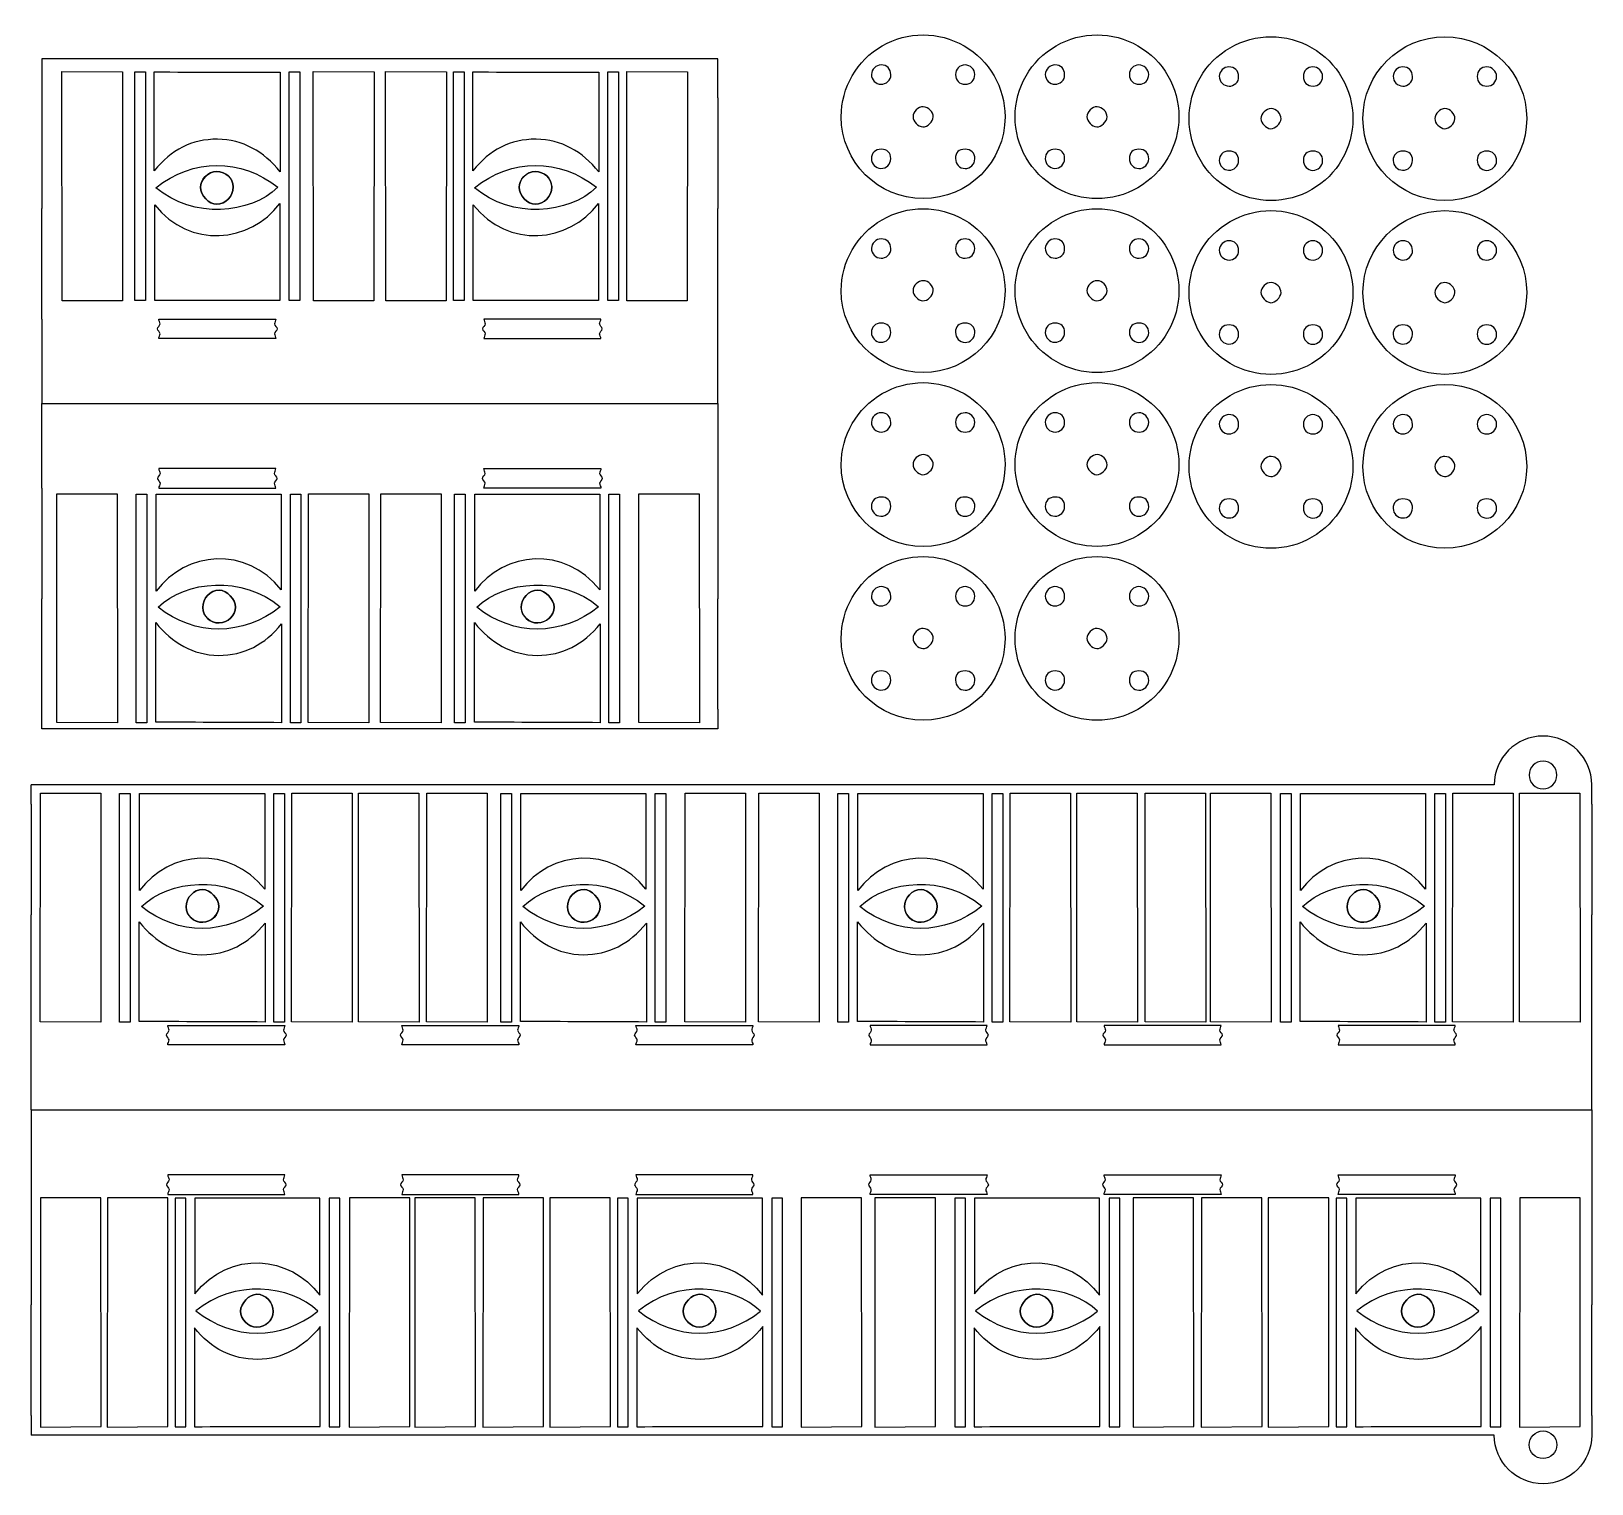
# Model space of a CAD drawing. Extents: x 12 to 252, y 24 to 247.
import ezdxf

# ---------------------------------------------------------------- set-up
doc = ezdxf.new("R2010")
doc.units = 0
doc.layers.add('Base', color=7, linetype='CONTINUOUS')

msp = doc.modelspace()

# ---------------------------------------------------------------- linework, layer by layer
at = {"layer": 'Base', "color": 1}
for points in [[(117.896913, 237.194248), (117.896913, 240.190844), (117.896913, 243.192029), (13.896569, 243.192029), (13.896569, 240.190844), (13.896569, 237.189659), (13.896569, 220.192119)], [(117.896913, 237.194248), (117.896913, 220.192119)], [(13.896569, 203.189991), (13.896569, 220.192119)], [(117.896913, 190.194032), (117.896913, 203.189991), (117.896913, 220.192119)], [(13.896569, 203.189991), (13.896569, 190.194032)], [(13.89658, 190.19172), (117.89657, 190.19172), (117.89657, 177.191354), (117.89657, 160.191531)], [(13.89658, 177.191354), (13.89658, 190.19172)], [(13.89658, 177.191354), (13.89658, 160.191531)], [(13.89658, 140.189983), (13.89658, 143.191707), (13.89658, 160.191531)], [(117.89657, 143.191707), (117.89657, 160.191531)], [(117.89657, 143.191707), (117.89657, 140.189983)], [(117.896882, 140.193056), (13.896576, 140.193056)], [(237.279932, 131.577412), (12.27981, 131.577412)], [(12.280879, 128.584349), (12.280879, 131.580945)], [(252.280031, 128.579129), (252.280031, 131.577412)], [(12.280879, 128.584349), (12.280879, 111.582221)], [(252.280031, 128.579129), (252.280031, 111.57667)], [(12.280879, 81.584134), (12.280879, 94.580092), (12.280879, 111.582221)], [(252.280031, 81.575557), (252.280031, 94.578781), (252.280031, 111.57667)], [(12.280254, 81.578748), (252.280494, 81.578748), (252.280494, 68.578381), (252.280494, 51.578558)], [(12.280533, 81.581852), (12.280533, 68.581486), (12.280533, 51.581662)], [(12.280533, 34.581839), (12.280533, 51.581662)], [(252.280494, 34.578735), (252.280494, 51.578558)], [(12.280533, 34.581839), (12.280533, 31.580115)], [(252.280494, 34.578735), (252.280494, 31.57701)], [(237.281286, 31.580084), (12.280534, 31.580084)]]:
    msp.add_lwpolyline(points, dxfattribs=at)
at = {"layer": 'Base', "color": 7}
for points in [[(16.99953, 241.256295), (26.340214, 241.195459), (26.310933, 206.015627), (17.02881, 206.015627)], [(28.234753, 241.215858), (29.873262, 241.215858), (29.873262, 206.05592), (28.234753, 206.05592)], [(50.567031, 241.155173)], [(53.601308, 206.05592), (51.962799, 206.05592), (51.962799, 241.215858), (53.601308, 241.215858)], [(55.664843, 241.256295), (65.005527, 241.195459), (64.976246, 206.015627), (55.694124, 206.015627)], [(66.787743, 241.256295), (76.128427, 241.195459), (76.099146, 206.015627), (66.817023, 206.015627)], [(77.22847, 241.215858), (78.86698, 241.215858), (78.86698, 206.05592), (77.22847, 206.05592)], [(99.560748, 241.155173)], [(102.595025, 206.05592), (100.956517, 206.05592), (100.956517, 241.215858), (102.595025, 241.215858)], [(103.864069, 241.256295), (113.204753, 241.195459), (113.175472, 206.015627), (103.893349, 206.015627)], [(144.471365, 240.767176)], [(154.425734, 240.797804)], [(171.212502, 240.767176)], [(181.166871, 240.797804)], [(197.967207, 240.482061)], [(207.921576, 240.512689)], [(224.708344, 240.482061)], [(234.662713, 240.512689)], [(150.995306, 234.273864)], [(177.736443, 234.273864)], [(204.491147, 233.988749)], [(231.232284, 233.988749)], [(143.001182, 229.311995)], [(155.895918, 229.311995)], [(169.742318, 229.311995)], [(182.637055, 229.311995)], [(196.497023, 229.02688)], [(209.39176, 229.02688)], [(223.23816, 229.02688)], [(236.132897, 229.02688)], [(31.451087, 223.393144)], [(43.345453, 223.514518)], [(43.345453, 223.514518)], [(80.444804, 223.393144)], [(92.33917, 223.514518)], [(92.33917, 223.514518)], [(144.471365, 214.026057)], [(154.425734, 214.056685)], [(171.212502, 214.026057)], [(181.166871, 214.056685)], [(197.967207, 213.740906)], [(207.921576, 213.771535)], [(224.708344, 213.740906)], [(234.662713, 213.771535)], [(150.995306, 207.532744)], [(177.736443, 207.532744)], [(204.491147, 207.247594)], [(231.232284, 207.247594)], [(143.001182, 202.570876)], [(155.895918, 202.570876)], [(169.742318, 202.570876)], [(182.637055, 202.570876)], [(196.497023, 202.285725)], [(209.39176, 202.285725)], [(223.23816, 202.285725)], [(236.132897, 202.285725)], [(144.471365, 187.284937)], [(154.425734, 187.315566)], [(171.212502, 187.284937)], [(181.166871, 187.315566)], [(197.967207, 186.999787)], [(207.921576, 187.030415)], [(224.708344, 186.999787)], [(234.662713, 187.030415)], [(150.995306, 180.791625)], [(177.736443, 180.791625)], [(204.491147, 180.506475)], [(231.232284, 180.506475)], [(25.547299, 141.081047), (16.206615, 141.141884), (16.235895, 176.321716), (25.518018, 176.321716)], [(28.403839, 176.281414), (30.042347, 176.281414), (30.042347, 141.121476), (28.403839, 141.121476)], [(53.770393, 141.121476), (52.131884, 141.121476), (52.131884, 176.281414), (53.770393, 176.281414)], [(64.211128, 141.081047), (54.870444, 141.141884), (54.899724, 176.321716), (64.181847, 176.321716)], [(75.334027, 141.081047), (65.993343, 141.141884), (66.022624, 176.321716), (75.304747, 176.321716)], [(77.397559, 176.281414), (79.036067, 176.281414), (79.036067, 141.121476), (77.397559, 141.121476)], [(102.764113, 141.121476), (101.125604, 141.121476), (101.125604, 176.281414), (102.764113, 176.281414)], [(115.057676, 141.081047), (105.716992, 141.141884), (105.746272, 176.321716), (115.028395, 176.321716)], [(143.001182, 175.829756)], [(155.895918, 175.829756)], [(169.742318, 175.829756)], [(182.637055, 175.829756)], [(196.497023, 175.544606)], [(209.39176, 175.544606)], [(223.23816, 175.544606)], [(236.132897, 175.544606)], [(38.659693, 158.822816)], [(38.659693, 158.822816)], [(50.554059, 158.94419)], [(87.653413, 158.822816)], [(87.653413, 158.822816)], [(99.547779, 158.94419)], [(144.471365, 160.543783)], [(154.425734, 160.574411)], [(171.212502, 160.543783)], [(181.166871, 160.574411)], [(150.995306, 154.050471)], [(177.736443, 154.050471)], [(143.001182, 149.088602)], [(155.895918, 149.088602)], [(169.742318, 149.088602)], [(182.637055, 149.088602)], [(31.438115, 141.182161)], [(80.431836, 141.182161)], [(22.994429, 95.048456), (13.653745, 95.109292), (13.683026, 130.289124), (22.965148, 130.289124)], [(25.850969, 130.24884), (27.489477, 130.24884), (27.489477, 95.088902), (25.850969, 95.088902)], [(51.217523, 95.088902), (49.579014, 95.088902), (49.579014, 130.24884), (51.217523, 130.24884)], [(61.658259, 95.048456), (52.317575, 95.109292), (52.346855, 130.289124), (61.628978, 130.289124)], [(71.933497, 95.048456), (62.592813, 95.109292), (62.622093, 130.289124), (71.904216, 130.289124)], [(82.425242, 95.048456), (73.084558, 95.109292), (73.113838, 130.289124), (82.395961, 130.289124)], [(84.488766, 130.24884), (86.127274, 130.24884), (86.127274, 95.088902), (84.488766, 95.088902)], [(109.85532, 95.088902), (108.216811, 95.088902), (108.216811, 130.24884), (109.85532, 130.24884)], [(122.14889, 95.048456), (112.808206, 95.109292), (112.837486, 130.289124), (122.119609, 130.289124)], [(133.480031, 95.048456), (124.139347, 95.109292), (124.168627, 130.289124), (133.45075, 130.289124)], [(136.336571, 130.24884), (137.975079, 130.24884), (137.975079, 95.088902), (136.336571, 95.088902)], [(161.703126, 95.088902), (160.064616, 95.088902), (160.064616, 130.24884), (161.703126, 130.24884)], [(172.14386, 95.048456), (162.803176, 95.109292), (162.832457, 130.289124), (172.11458, 130.289124)], [(182.419098, 95.048456), (173.078414, 95.109292), (173.107695, 130.289124), (182.389818, 130.289124)], [(192.910843, 95.048456), (183.570159, 95.109292), (183.59944, 130.289124), (192.881563, 130.289124)], [(202.97541, 95.048456), (193.634726, 95.109292), (193.664006, 130.289124), (202.946129, 130.289124)], [(204.398113, 130.24884), (206.036621, 130.24884), (206.036621, 95.088902), (204.398113, 95.088902)], [(229.764668, 95.088902), (228.126158, 95.088902), (228.126158, 130.24884), (229.764668, 130.24884)], [(240.205402, 95.048456), (230.864718, 95.109292), (230.893999, 130.289124), (240.176122, 130.289124)], [(250.48064, 95.048456), (241.139956, 95.109292), (241.169237, 130.289124), (250.45136, 130.289124)], [(48.001189, 112.911616)], [(106.638987, 112.911616)], [(158.486792, 112.911616)], [(226.548334, 112.911616)], [(36.106823, 112.790242)], [(36.106823, 112.790242)], [(94.74462, 112.790242)], [(94.74462, 112.790242)], [(146.592425, 112.790242)], [(146.592425, 112.790242)], [(214.653967, 112.790242)], [(214.653967, 112.790242)], [(28.885245, 95.149586)], [(87.523043, 95.149586)], [(139.370848, 95.149586)], [(207.43239, 95.149586)], [(13.682995, 32.808619), (23.023679, 32.869456), (22.994398, 68.04929), (13.712275, 68.04929)], [(23.958233, 32.808619), (33.298917, 32.869456), (33.269636, 68.04929), (23.987514, 68.04929)], [(34.398964, 32.849057), (36.037474, 32.849057), (36.037474, 68.008996), (34.398964, 68.008996)], [(59.765519, 68.008996), (58.127011, 68.008996), (58.127011, 32.849057), (59.765519, 32.849057)], [(61.188225, 32.808619), (70.528908, 32.869456), (70.499628, 68.04929), (61.217505, 68.04929)], [(71.252791, 32.808619), (80.593475, 32.869456), (80.564194, 68.04929), (71.282071, 68.04929)], [(81.744536, 32.808619), (91.08522, 32.869456), (91.055939, 68.04929), (81.773816, 68.04929)], [(92.019774, 32.808619), (101.360458, 32.869456), (101.331177, 68.04929), (92.049054, 68.04929)], [(102.460509, 32.849057), (104.099018, 32.849057), (104.099018, 68.008996), (102.460509, 68.008996)], [(127.827063, 68.008996), (126.188555, 68.008996), (126.188555, 32.849057), (127.827063, 32.849057)], [(130.683604, 32.808619), (140.024287, 32.869456), (139.995007, 68.04929), (130.712884, 68.04929)], [(142.014744, 32.808619), (151.355432, 32.869456), (151.326151, 68.04929), (142.044025, 68.04929)], [(154.308314, 32.849057), (155.946823, 32.849057), (155.946823, 68.008996), (154.308314, 68.008996)], [(179.674868, 68.008996), (178.03636, 68.008996), (178.03636, 32.849057), (179.674868, 32.849057)], [(181.738396, 32.808619), (191.07908, 32.869456), (191.049799, 68.04929), (181.767677, 68.04929)], [(192.230141, 32.808619), (201.570825, 32.869456), (201.541544, 68.04929), (192.259421, 68.04929)], [(202.505379, 32.808619), (211.846063, 32.869456), (211.816782, 68.04929), (202.53466, 68.04929)], [(212.94611, 32.849057), (214.58462, 32.849057), (214.58462, 68.008996), (212.94611, 68.008996)], [(238.312665, 68.008996), (236.674157, 68.008996), (236.674157, 32.849057), (238.312665, 32.849057)], [(241.169205, 32.808619), (250.509889, 32.869456), (250.480609, 68.04929), (241.198486, 68.04929)], [(37.615298, 50.671771)], [(49.509664, 50.550398)], [(49.509664, 50.550398)], [(105.676842, 50.671771)], [(117.571209, 50.550398)], [(117.571209, 50.550398)], [(157.524647, 50.671771)], [(169.419014, 50.550398)], [(169.419014, 50.550398)], [(216.162444, 50.671771)], [(228.05681, 50.550398)], [(228.05681, 50.550398)], [(56.731242, 32.909742)], [(124.792786, 32.909742)], [(176.640591, 32.909742)], [(235.278388, 32.909742)]]:
    msp.add_lwpolyline(points, close=True, dxfattribs=at)
for points in [[(31.208345, 226.002624), (31.208345, 241.215858)], [(50.567031, 241.155173), (50.567031, 225.820566)], [(80.202062, 226.002624), (80.202062, 241.215858)], [(99.560748, 241.155173), (99.560748, 225.820566)], [(50.506346, 220.965723), (50.506346, 206.05592), (31.26903, 206.05592), (31.26903, 220.783668)], [(99.500063, 220.965723), (99.500063, 206.05592), (80.262747, 206.05592), (80.262747, 220.783668)], [(31.4988, 161.371611), (31.4988, 176.281414), (50.736116, 176.281414), (50.736116, 161.553666)], [(80.49252, 161.371611), (80.49252, 176.281414), (99.729836, 176.281414), (99.729836, 161.553666)], [(31.438115, 141.182161), (31.438115, 156.516768)], [(50.796802, 156.33471), (50.796802, 141.121476)], [(80.431836, 141.182161), (80.431836, 156.516768)], [(99.790522, 156.33471), (99.790522, 141.121476)], [(28.94593, 115.339037), (28.94593, 130.24884), (48.183246, 130.24884), (48.183246, 115.521092)], [(87.583727, 115.339037), (87.583727, 130.24884), (106.821043, 130.24884), (106.821043, 115.521092)], [(139.431533, 115.339037), (139.431533, 130.24884), (158.668848, 130.24884), (158.668848, 115.521092)], [(207.493075, 115.339037), (207.493075, 130.24884), (226.73039, 130.24884), (226.73039, 115.521092)], [(28.885245, 95.149586), (28.885245, 110.484194)], [(87.523043, 95.149586), (87.523043, 110.484194)], [(139.370848, 95.149586), (139.370848, 110.484194)], [(207.43239, 95.149586), (207.43239, 110.484194)], [(48.243932, 110.302136), (48.243932, 95.088902)], [(106.881729, 110.302136), (106.881729, 95.088902)], [(158.729534, 110.302136), (158.729534, 95.088902)], [(226.791076, 110.302136), (226.791076, 95.088902)], [(56.670557, 53.099193), (56.670557, 68.008996), (37.433241, 68.008996), (37.433241, 53.281247)], [(124.732101, 53.099193), (124.732101, 68.008996), (105.494786, 68.008996), (105.494786, 53.281247)], [(176.579907, 53.099193), (176.579907, 68.008996), (157.342591, 68.008996), (157.342591, 53.281247)], [(235.217703, 53.099193), (235.217703, 68.008996), (215.980387, 68.008996), (215.980387, 53.281247)], [(37.372556, 48.062292), (37.372556, 32.849057)], [(56.731242, 32.909742), (56.731242, 48.24435)], [(105.4341, 48.062292), (105.4341, 32.849057)], [(124.792786, 32.909742), (124.792786, 48.24435)], [(157.281905, 48.062292), (157.281905, 32.849057)], [(176.640591, 32.909742), (176.640591, 48.24435)], [(215.919702, 48.062292), (215.919702, 32.849057)], [(235.278388, 32.909742), (235.278388, 48.24435)]]:
    msp.add_lwpolyline(points, dxfattribs=at)
at = {"layer": 'Base', "color": 1}
for points in [[(162.042449, 234.304524)], [(188.78359, 234.304524)], [(215.538288, 234.019398)], [(242.279421, 234.019398)], [(162.042449, 207.563415)], [(188.78359, 207.563415)], [(215.538288, 207.278247)], [(242.279421, 207.278247)], [(162.042449, 180.822282)], [(188.78359, 180.822282)], [(215.538288, 180.537135)], [(242.279421, 180.537135)], [(162.042449, 154.081127)], [(188.78359, 154.081127)], [(252.279397, 131.573871)], [(252.281362, 31.580084)]]:
    msp.add_lwpolyline(points, close=True, dxfattribs=at)
at = {"layer": 'Base', "color": 3}
for points in [[(31.896711, 203.193098), (49.896795, 203.193098)], [(99.897005, 203.193098), (81.896791, 203.193098)], [(49.896795, 200.191687), (31.896711, 200.191687)], [(81.896791, 200.191687), (99.897005, 200.191687)], [(49.896736, 180.191988), (31.896653, 180.191988)], [(81.896953, 180.191988), (99.896952, 180.191988)], [(31.896653, 177.191427), (49.896736, 177.191427)], [(99.896952, 177.191427), (81.896953, 177.191427)], [(33.280365, 94.580126), (51.28058, 94.580126)], [(69.280794, 94.580126), (87.280574, 94.580126)], [(105.280789, 94.580126), (123.281003, 94.580126)], [(159.280998, 94.580126), (141.280783, 94.580126)], [(195.280992, 94.580126), (177.281212, 94.580126)], [(231.281421, 94.580126), (213.281207, 94.580126)], [(51.28058, 91.578714), (33.280365, 91.578714)], [(87.280574, 91.578714), (69.280794, 91.578714)], [(123.281003, 91.578714), (105.280789, 91.578714)], [(141.280783, 91.578714), (159.280998, 91.578714)], [(177.281212, 91.578714), (195.280992, 91.578714)], [(213.281207, 91.578714), (231.281421, 91.578714)], [(51.280346, 71.579015), (33.280347, 71.579015)], [(87.280343, 71.579015), (69.280345, 71.579015)], [(123.280341, 71.579015), (105.280342, 71.579015)], [(141.28034, 71.579015), (159.280339, 71.579015)], [(177.280758, 71.579015), (195.280757, 71.579015)], [(213.280755, 71.579015), (231.280754, 71.579015)], [(33.280347, 68.578455), (51.280346, 68.578455)], [(69.280345, 68.578455), (87.280343, 68.578455)], [(105.280342, 68.578455), (123.280341, 68.578455)], [(159.280339, 68.578455), (141.28034, 68.578455)], [(195.280757, 68.578455), (177.280758, 68.578455)], [(231.280754, 68.578455), (213.280755, 68.578455)]]:
    msp.add_lwpolyline(points, dxfattribs=at)
at = {"layer": 'Base', "color": 1}
for points in [[(143.151571, 245.211178), (147.048143, 247.460864), (151.848918, 247.460864), (155.74549, 245.211178)], [(169.892711, 245.211178), (173.789283, 247.460864), (178.590058, 247.460864), (182.48663, 245.211178)], [(136.854611, 234.304524), (136.854611, 238.803898), (139.254999, 242.961491), (143.151571, 245.211178)], [(155.74549, 245.211178), (159.642062, 242.961491), (162.042449, 238.803898), (162.042449, 234.304524)], [(163.595752, 234.304524), (163.595752, 238.803898), (165.996139, 242.961491), (169.892711, 245.211178)], [(182.48663, 245.211178), (186.383203, 242.961491), (188.78359, 238.803898), (188.78359, 234.304524)], [(190.35045, 234.019398), (190.35045, 238.518772), (192.750837, 242.676365), (196.647409, 244.926052)], [(196.647409, 244.926052), (200.543981, 247.175739), (205.344756, 247.175739), (209.241328, 244.926052)], [(209.241328, 244.926052), (213.1379, 242.676365), (215.538288, 238.518772), (215.538288, 234.019398)], [(217.091583, 234.019398), (217.091583, 240.974827), (222.730073, 246.613316), (229.685502, 246.613316)], [(229.685502, 246.613316), (236.640931, 246.613316), (242.279421, 240.974827), (242.279421, 234.019398)], [(149.44853, 221.710605), (142.493101, 221.710605), (136.854612, 227.349094), (136.854611, 234.304524)], [(162.042449, 234.304524), (162.042449, 227.349094), (156.40396, 221.710605), (149.44853, 221.710605)], [(169.892711, 223.39787), (165.996139, 225.647557), (163.595752, 229.80515), (163.595752, 234.304524)], [(188.78359, 234.304524), (188.78359, 229.80515), (186.383203, 225.647557), (182.48663, 223.39787)], [(196.647409, 223.112744), (192.750837, 225.362431), (190.35045, 229.520024), (190.35045, 234.019398)], [(215.538288, 234.019398), (215.538288, 229.520024), (213.1379, 225.362431), (209.241328, 223.112744)], [(229.685502, 221.42548), (222.730073, 221.42548), (217.091583, 227.063969), (217.091583, 234.019398)], [(242.279421, 234.019398), (242.279421, 227.063969), (236.640931, 221.42548), (229.685502, 221.42548)], [(182.48663, 223.39787), (178.590058, 221.148183), (173.789283, 221.148183), (169.892711, 223.39787)], [(209.241328, 223.112744), (205.344756, 220.863057), (200.543981, 220.863057), (196.647409, 223.112744)], [(136.854611, 207.563415), (136.854611, 212.062789), (139.254999, 216.220382), (143.151571, 218.470069)], [(143.151571, 218.470069), (147.048143, 220.719756), (151.848918, 220.719756), (155.74549, 218.470069)], [(155.74549, 218.470069), (159.642062, 216.220382), (162.042449, 212.062789), (162.042449, 207.563415)], [(163.595752, 207.563415), (163.595752, 212.062789), (165.996139, 216.220382), (169.892711, 218.470069)], [(169.892711, 218.470069), (173.789283, 220.719756), (178.590058, 220.719756), (182.48663, 218.470069)], [(182.48663, 218.470069), (186.383203, 216.220382), (188.78359, 212.062789), (188.78359, 207.563415)], [(196.647409, 218.184901), (200.543981, 220.434588), (205.344756, 220.434588), (209.241328, 218.184901)], [(217.091583, 207.278247), (217.091583, 214.233676), (222.730073, 219.872165), (229.685502, 219.872165)], [(229.685502, 219.872165), (236.640931, 219.872165), (242.279421, 214.233676), (242.279421, 207.278247)], [(190.35045, 207.278247), (190.35045, 211.777621), (192.750837, 215.935214), (196.647409, 218.184901)], [(209.241328, 218.184901), (213.1379, 215.935214), (215.538288, 211.777621), (215.538288, 207.278247)], [(149.44853, 194.969496), (142.493101, 194.969496), (136.854612, 200.607986), (136.854611, 207.563415)], [(162.042449, 207.563415), (162.042449, 200.607986), (156.40396, 194.969496), (149.44853, 194.969496)], [(169.892711, 196.656761), (165.996139, 198.906448), (163.595752, 203.064041), (163.595752, 207.563415)], [(188.78359, 207.563415), (188.78359, 203.064041), (186.383203, 198.906448), (182.48663, 196.656761)], [(196.647409, 196.371593), (192.750837, 198.62128), (190.35045, 202.778873), (190.35045, 207.278247)], [(215.538288, 207.278247), (215.538288, 202.778873), (213.1379, 198.62128), (209.241328, 196.371593)], [(229.685502, 194.684329), (222.730073, 194.684329), (217.091583, 200.322818), (217.091583, 207.278247)], [(242.279421, 207.278247), (242.279421, 200.322818), (236.640931, 194.684329), (229.685502, 194.684329)], [(182.48663, 196.656761), (178.590058, 194.407074), (173.789283, 194.407074), (169.892711, 196.656761)], [(209.241328, 196.371593), (205.344756, 194.121906), (200.543981, 194.121906), (196.647409, 196.371593)], [(143.151571, 191.728935), (147.048143, 193.978622), (151.848918, 193.978622), (155.74549, 191.728935)], [(169.892711, 191.728935), (173.789283, 193.978622), (178.590058, 193.978622), (182.48663, 191.728935)], [(196.647409, 191.443789), (200.543981, 193.693476), (205.344756, 193.693476), (209.241328, 191.443789)], [(217.091583, 180.537135), (217.091583, 187.492564), (222.730073, 193.131053), (229.685502, 193.131053)], [(229.685502, 193.131053), (236.640931, 193.131053), (242.279421, 187.492564), (242.279421, 180.537135)], [(136.854611, 180.822282), (136.854611, 185.321655), (139.254999, 189.479248), (143.151571, 191.728935)], [(155.74549, 191.728935), (159.642062, 189.479248), (162.042449, 185.321655), (162.042449, 180.822282)], [(163.595752, 180.822282), (163.595752, 185.321655), (165.996139, 189.479248), (169.892711, 191.728935)], [(182.48663, 191.728935), (186.383203, 189.479248), (188.78359, 185.321655), (188.78359, 180.822282)], [(190.35045, 180.537135), (190.35045, 185.036509), (192.750837, 189.194102), (196.647409, 191.443789)], [(209.241328, 191.443789), (213.1379, 189.194102), (215.538288, 185.036509), (215.538288, 180.537135)], [(149.44853, 168.228363), (142.493101, 168.228363), (136.854612, 173.866852), (136.854611, 180.822282)], [(162.042449, 180.822282), (162.042449, 173.866852), (156.40396, 168.228363), (149.44853, 168.228363)], [(169.892711, 169.915628), (165.996139, 172.165315), (163.595752, 176.322908), (163.595752, 180.822282)], [(188.78359, 180.822282), (188.78359, 176.322908), (186.383203, 172.165315), (182.48663, 169.915628)], [(196.647409, 169.630481), (192.750837, 171.880168), (190.35045, 176.037761), (190.35045, 180.537135)], [(215.538288, 180.537135), (215.538288, 176.037761), (213.1379, 171.880168), (209.241328, 169.630481)], [(229.685502, 167.943216), (222.730073, 167.943216), (217.091583, 173.581706), (217.091583, 180.537135)], [(242.279421, 180.537135), (242.279421, 173.581706), (236.640931, 167.943216), (229.685502, 167.943216)], [(182.48663, 169.915628), (178.590058, 167.665941), (173.789283, 167.665941), (169.892711, 169.915628)], [(209.241328, 169.630481), (205.344756, 167.380794), (200.543981, 167.380794), (196.647409, 169.630481)], [(143.151571, 164.987781), (147.048143, 167.237468), (151.848918, 167.237468), (155.74549, 164.987781)], [(169.892711, 164.987781), (173.789283, 167.237468), (178.590058, 167.237468), (182.48663, 164.987781)], [(136.854611, 154.081127), (136.854611, 158.580501), (139.254999, 162.738094), (143.151571, 164.987781)], [(155.74549, 164.987781), (159.642062, 162.738094), (162.042449, 158.580501), (162.042449, 154.081127)], [(163.595752, 154.081127), (163.595752, 158.580501), (165.996139, 162.738094), (169.892711, 164.987781)], [(182.48663, 164.987781), (186.383203, 162.738094), (188.78359, 158.580501), (188.78359, 154.081127)], [(149.44853, 141.487208), (142.493101, 141.487208), (136.854612, 147.125698), (136.854611, 154.081127)], [(162.042449, 154.081127), (162.042449, 147.125698), (156.40396, 141.487208), (149.44853, 141.487208)], [(169.892711, 143.174473), (165.996139, 145.42416), (163.595752, 149.581753), (163.595752, 154.081127)], [(188.78359, 154.081127), (188.78359, 149.581753), (186.383203, 145.42416), (182.48663, 143.174473)], [(182.48663, 143.174473), (178.590058, 140.924786), (173.789283, 140.924786), (169.892711, 143.174473)], [(244.778879, 139.075774), (240.636905, 139.075774), (237.279284, 135.719538), (237.279284, 131.573871)], [(252.279397, 131.573871), (252.279397, 135.719538), (248.921314, 139.075774), (244.778879, 139.075774)], [(244.781126, 24.081431), (240.639258, 24.081431), (237.281286, 27.437028), (237.281286, 31.580084)], [(252.281362, 31.580084), (252.281362, 27.437028), (248.92339, 24.081431), (244.781126, 24.081431)]]:
    msp.add_open_spline(points, degree=3, dxfattribs=at)
at = {"layer": 'Base', "color": 7}
for points in [[(31.208345, 241.215858), (37.641012, 241.155173), (44.012991, 241.155173), (50.567031, 241.155173)], [(80.202062, 241.215858), (86.63473, 241.155173), (93.006708, 241.155173), (99.560748, 241.155173)], [(142.970553, 242.267988), (142.204832, 242.267988), (141.530998, 241.594154), (141.50037, 240.828432)], [(141.50037, 240.828432), (141.50037, 239.940198), (142.143575, 239.327621), (143.001182, 239.296992)], [(144.471365, 240.767176), (144.471365, 241.686039), (143.889419, 242.267988), (142.970553, 242.267988)], [(143.001182, 239.296992), (143.675015, 239.266371), (144.593881, 239.940198), (144.471365, 240.767176)], [(155.895918, 242.267988), (155.038312, 242.237367), (154.425734, 241.655411), (154.425734, 240.797804)], [(154.425734, 240.797804), (154.425734, 239.878938), (155.007684, 239.296992), (155.926546, 239.296992)], [(157.39673, 240.797804), (157.39673, 241.594154), (156.692268, 242.267988), (155.895918, 242.267988)], [(155.926546, 239.296992), (156.784156, 239.296992), (157.39673, 239.940198), (157.39673, 240.797804)], [(169.71169, 242.267988), (168.945969, 242.267988), (168.272135, 241.594154), (168.241507, 240.828432)], [(168.241507, 240.828432), (168.241507, 239.940198), (168.884712, 239.327621), (169.742318, 239.296992)], [(171.212502, 240.767176), (171.212502, 241.686039), (170.630556, 242.267988), (169.71169, 242.267988)], [(169.742318, 239.296992), (170.416152, 239.266371), (171.335018, 239.940198), (171.212502, 240.767176)], [(182.637055, 242.267988), (181.779449, 242.237367), (181.166871, 241.655411), (181.166871, 240.797804)], [(181.166871, 240.797804), (181.166871, 239.878938), (181.748821, 239.296992), (182.667683, 239.296992)], [(184.137867, 240.797804), (184.137867, 241.594154), (183.433405, 242.267988), (182.637055, 242.267988)], [(182.667683, 239.296992), (183.525293, 239.296992), (184.137867, 239.940198), (184.137867, 240.797804)], [(196.466395, 241.982873), (195.700673, 241.982873), (195.02684, 241.309039), (194.996211, 240.543317)], [(194.996211, 240.543317), (194.996211, 239.655083), (195.639417, 239.042506), (196.497023, 239.011877)], [(197.967207, 240.482061), (197.967207, 241.400924), (197.385258, 241.982873), (196.466395, 241.982873)], [(196.497023, 239.011877), (197.170857, 238.981256), (198.089723, 239.655083), (197.967207, 240.482061)], [(209.39176, 241.982873), (208.534154, 241.952252), (207.921576, 241.370296), (207.921576, 240.512689)], [(207.921576, 240.512689), (207.921576, 239.593823), (208.503522, 239.011877), (209.422388, 239.011877)], [(210.892572, 240.512689), (210.892572, 241.309039), (210.18811, 241.982873), (209.39176, 241.982873)], [(209.422388, 239.011877), (210.279994, 239.011877), (210.892572, 239.655083), (210.892572, 240.512689)], [(223.207532, 241.982873), (222.44181, 241.982873), (221.767977, 241.309039), (221.737348, 240.543317)], [(221.737348, 240.543317), (221.737348, 239.655083), (222.380554, 239.042506), (223.23816, 239.011877)], [(224.708344, 240.482061), (224.708344, 241.400924), (224.126395, 241.982873), (223.207532, 241.982873)], [(223.23816, 239.011877), (223.911994, 238.981256), (224.83086, 239.655083), (224.708344, 240.482061)], [(236.132897, 241.982873), (235.275291, 241.952252), (234.662713, 241.370296), (234.662713, 240.512689)], [(234.662713, 240.512689), (234.662713, 239.593823), (235.244659, 239.011877), (236.163525, 239.011877)], [(237.633709, 240.512689), (237.633709, 241.309039), (236.929247, 241.982873), (236.132897, 241.982873)], [(236.163525, 239.011877), (237.021131, 239.011877), (237.633709, 239.655083), (237.633709, 240.512689)], [(149.463866, 235.835936), (148.698144, 235.866557), (147.901794, 235.070214), (147.901794, 234.304492)], [(150.995306, 234.273864), (151.025927, 235.039586), (150.260216, 235.835936), (149.463866, 235.835936)], [(176.205003, 235.835936), (175.439281, 235.866557), (174.642931, 235.070214), (174.642931, 234.304492)], [(177.736443, 234.273864), (177.767064, 235.039586), (177.001353, 235.835936), (176.205003, 235.835936)], [(202.959707, 235.550821), (202.193986, 235.581442), (201.397636, 234.785099), (201.397636, 234.019377)], [(204.491147, 233.988749), (204.521769, 234.754471), (203.756054, 235.550821), (202.959707, 235.550821)], [(229.700844, 235.550821), (228.935123, 235.581442), (228.138773, 234.785099), (228.138773, 234.019377)], [(231.232284, 233.988749), (231.262906, 234.754471), (230.497191, 235.550821), (229.700844, 235.550821)], [(147.901794, 234.304492), (147.901794, 233.60003), (148.667516, 232.80368), (149.402609, 232.742424)], [(149.402609, 232.742424), (150.107071, 232.711803), (150.964678, 233.53877), (150.995306, 234.273864)], [(174.642931, 234.304492), (174.642931, 233.60003), (175.408653, 232.80368), (176.143746, 232.742424)], [(176.143746, 232.742424), (176.848208, 232.711803), (177.705814, 233.53877), (177.736443, 234.273864)], [(201.397636, 234.019377), (201.397636, 233.314915), (202.163357, 232.518565), (202.898448, 232.457309)], [(202.898448, 232.457309), (203.602909, 232.426688), (204.460519, 233.253655), (204.491147, 233.988749)], [(228.138773, 234.019377), (228.138773, 233.314915), (228.904494, 232.518565), (229.639585, 232.457309)], [(229.639585, 232.457309), (230.344046, 232.426688), (231.201656, 233.253655), (231.232284, 233.988749)], [(40.918032, 230.857467), (36.973471, 230.857467), (33.817823, 229.218959), (31.208345, 226.002624)], [(50.567031, 225.820566), (48.018239, 228.976216), (44.862589, 230.796782), (40.918032, 230.857467)], [(89.911749, 230.857467), (85.967188, 230.857467), (82.81154, 229.218959), (80.202062, 226.002624)], [(99.560748, 225.820566), (97.011957, 228.976216), (93.856307, 230.796782), (89.911749, 230.857467)], [(143.001182, 229.311995), (142.082319, 229.311995), (141.469741, 228.730046), (141.50037, 227.841811)], [(144.471365, 227.87244), (144.471365, 228.791302), (143.950676, 229.311995), (143.001182, 229.311995)], [(155.895918, 229.311995), (154.946424, 229.311995), (154.425734, 228.791302), (154.425734, 227.903068)], [(157.39673, 227.81118), (157.427351, 228.730046), (156.814784, 229.311995), (155.895918, 229.311995)], [(169.742318, 229.311995), (168.823456, 229.311995), (168.210878, 228.730046), (168.241507, 227.841811)], [(171.212502, 227.87244), (171.212502, 228.791302), (170.691813, 229.311995), (169.742318, 229.311995)], [(182.637055, 229.311995), (181.687561, 229.311995), (181.166871, 228.791302), (181.166871, 227.903068)], [(184.137867, 227.81118), (184.168488, 228.730046), (183.555921, 229.311995), (182.637055, 229.311995)], [(196.497023, 229.02688), (195.578157, 229.02688), (194.965583, 228.444931), (194.996211, 227.556696)], [(197.967207, 227.587325), (197.967207, 228.506187), (197.446518, 229.02688), (196.497023, 229.02688)], [(209.39176, 229.02688), (208.442266, 229.02688), (207.921576, 228.506187), (207.921576, 227.617953)], [(210.892572, 227.526065), (210.923193, 228.444931), (210.310626, 229.02688), (209.39176, 229.02688)], [(223.23816, 229.02688), (222.319294, 229.02688), (221.70672, 228.444931), (221.737348, 227.556696)], [(224.708344, 227.587325), (224.708344, 228.506187), (224.187655, 229.02688), (223.23816, 229.02688)], [(236.132897, 229.02688), (235.183402, 229.02688), (234.662713, 228.506187), (234.662713, 227.617953)], [(237.633709, 227.526065), (237.66433, 228.444931), (237.051763, 229.02688), (236.132897, 229.02688)], [(31.451087, 223.393144), (37.155528, 227.944563), (44.559162, 227.944563), (50.202918, 223.453833)], [(40.796661, 225.881254), (39.522264, 225.881254), (38.308553, 224.667543), (38.308553, 223.453833)], [(38.308553, 223.453833), (38.308553, 224.667543), (39.461578, 225.881254), (40.796661, 225.881254)], [(43.345453, 223.514518), (43.345453, 224.849598), (42.192428, 225.881254), (40.796661, 225.881254)], [(40.796661, 225.881254), (42.192428, 225.881254), (43.284768, 224.849598), (43.345453, 223.514518)], [(80.444804, 223.393144), (86.149245, 227.944563), (93.552879, 227.944563), (99.196635, 223.453833)], [(89.790378, 225.881254), (88.515981, 225.881254), (87.30227, 224.667543), (87.30227, 223.453833)], [(87.30227, 223.453833), (87.30227, 224.667543), (88.455296, 225.881254), (89.790378, 225.881254)], [(92.33917, 223.514518), (92.33917, 224.849598), (91.186145, 225.881254), (89.790378, 225.881254)], [(89.790378, 225.881254), (91.186145, 225.881254), (92.278485, 224.849598), (92.33917, 223.514518)], [(141.50037, 227.841811), (141.50037, 227.07609), (142.174203, 226.371628), (142.939925, 226.371628)], [(142.939925, 226.371628), (143.797531, 226.341007), (144.440737, 226.984202), (144.471365, 227.87244)], [(154.425734, 227.903068), (154.425734, 227.014833), (155.038312, 226.371628), (155.895918, 226.340996)], [(155.895918, 226.340996), (156.692268, 226.340996), (157.39673, 227.014833), (157.39673, 227.81118)], [(168.241507, 227.841811), (168.241507, 227.07609), (168.91534, 226.371628), (169.681062, 226.371628)], [(169.681062, 226.371628), (170.538668, 226.341007), (171.181874, 226.984202), (171.212502, 227.87244)], [(181.166871, 227.903068), (181.166871, 227.014833), (181.779449, 226.371628), (182.637055, 226.340996)], [(182.637055, 226.340996), (183.433405, 226.340996), (184.137867, 227.014833), (184.137867, 227.81118)], [(194.996211, 227.556696), (194.996211, 226.790975), (195.670045, 226.086513), (196.435767, 226.086513)], [(196.435767, 226.086513), (197.293373, 226.055892), (197.936579, 226.699087), (197.967207, 227.587325)], [(207.921576, 227.617953), (207.921576, 226.729718), (208.534154, 226.086513), (209.39176, 226.055881)], [(209.39176, 226.055881), (210.18811, 226.055881), (210.892572, 226.729718), (210.892572, 227.526065)], [(221.737348, 227.556696), (221.737348, 226.790975), (222.411182, 226.086513), (223.176904, 226.086513)], [(223.176904, 226.086513), (224.03451, 226.055892), (224.677716, 226.699087), (224.708344, 227.587325)], [(234.662713, 227.617953), (234.662713, 226.729718), (235.275291, 226.086513), (236.132897, 226.055881)], [(236.132897, 226.055881), (236.929247, 226.055881), (237.633709, 226.729718), (237.633709, 227.526065)], [(50.202918, 223.453833), (45.954931, 219.327215), (37.216213, 218.538301), (31.451087, 223.393144)], [(38.308553, 223.453833), (38.308553, 222.240122), (39.643635, 220.844353), (40.796661, 220.844353)], [(40.796661, 220.844353), (39.643635, 220.844353), (38.308553, 222.240122), (38.308553, 223.453833)], [(40.796661, 220.844353), (42.192428, 220.844353), (43.345453, 222.058064), (43.345453, 223.514518)], [(43.345453, 223.514518), (43.345453, 222.058064), (42.192428, 220.844353), (40.796661, 220.844353)], [(99.196635, 223.453833), (94.948648, 219.327215), (86.20993, 218.538301), (80.444804, 223.393144)], [(87.30227, 223.453833), (87.30227, 222.240122), (88.637352, 220.844353), (89.790378, 220.844353)], [(89.790378, 220.844353), (88.637352, 220.844353), (87.30227, 222.240122), (87.30227, 223.453833)], [(89.790378, 220.844353), (91.186145, 220.844353), (92.33917, 222.058064), (92.33917, 223.514518)], [(92.33917, 223.514518), (92.33917, 222.058064), (91.186145, 220.844353), (89.790378, 220.844353)], [(31.26903, 220.783668), (36.670043, 213.926201), (45.954931, 214.897169), (50.506346, 220.965723)], [(80.262747, 220.783668), (85.663761, 213.926201), (94.948648, 214.897169), (99.500063, 220.965723)], [(142.970553, 215.526869), (142.204832, 215.526869), (141.530998, 214.853035), (141.50037, 214.087313)], [(141.50037, 214.087313), (141.50037, 213.199079), (142.143575, 212.586501), (143.001182, 212.555873)], [(144.471365, 214.026057), (144.471365, 214.944919), (143.889419, 215.526869), (142.970553, 215.526869)], [(143.001182, 212.555873), (143.675015, 212.525252), (144.593881, 213.199079), (144.471365, 214.026057)], [(155.895918, 215.526869), (155.038312, 215.496248), (154.425734, 214.914291), (154.425734, 214.056685)], [(154.425734, 214.056685), (154.425734, 213.137819), (155.007684, 212.555873), (155.926546, 212.555873)], [(157.39673, 214.056685), (157.39673, 214.853035), (156.692268, 215.526869), (155.895918, 215.526869)], [(155.926546, 212.555873), (156.784156, 212.555873), (157.39673, 213.199079), (157.39673, 214.056685)], [(169.71169, 215.526869), (168.945969, 215.526869), (168.272135, 214.853035), (168.241507, 214.087313)], [(168.241507, 214.087313), (168.241507, 213.199079), (168.884712, 212.586501), (169.742318, 212.555873)], [(171.212502, 214.026057), (171.212502, 214.944919), (170.630556, 215.526869), (169.71169, 215.526869)], [(169.742318, 212.555873), (170.416152, 212.525252), (171.335018, 213.199079), (171.212502, 214.026057)], [(182.637055, 215.526869), (181.779449, 215.496248), (181.166871, 214.914291), (181.166871, 214.056685)], [(181.166871, 214.056685), (181.166871, 213.137819), (181.748821, 212.555873), (182.667683, 212.555873)], [(184.137867, 214.056685), (184.137867, 214.853035), (183.433405, 215.526869), (182.637055, 215.526869)], [(182.667683, 212.555873), (183.525293, 212.555873), (184.137867, 213.199079), (184.137867, 214.056685)], [(196.466395, 215.241718), (195.700673, 215.241718), (195.02684, 214.567885), (194.996211, 213.802163)], [(194.996211, 213.802163), (194.996211, 212.913928), (195.639417, 212.301351), (196.497023, 212.270723)], [(197.967207, 213.740906), (197.967207, 214.659769), (197.385258, 215.241718), (196.466395, 215.241718)], [(196.497023, 212.270723), (197.170857, 212.240102), (198.089723, 212.913928), (197.967207, 213.740906)], [(209.39176, 215.241718), (208.534154, 215.211097), (207.921576, 214.629141), (207.921576, 213.771535)], [(207.921576, 213.771535), (207.921576, 212.852668), (208.503522, 212.270723), (209.422388, 212.270723)], [(210.892572, 213.771535), (210.892572, 214.567885), (210.18811, 215.241718), (209.39176, 215.241718)], [(209.422388, 212.270723), (210.279994, 212.270723), (210.892572, 212.913928), (210.892572, 213.771535)], [(223.207532, 215.241718), (222.44181, 215.241718), (221.767977, 214.567885), (221.737348, 213.802163)], [(221.737348, 213.802163), (221.737348, 212.913928), (222.380554, 212.301351), (223.23816, 212.270723)], [(224.708344, 213.740906), (224.708344, 214.659769), (224.126395, 215.241718), (223.207532, 215.241718)], [(223.23816, 212.270723), (223.911994, 212.240102), (224.83086, 212.913928), (224.708344, 213.740906)], [(236.132897, 215.241718), (235.275291, 215.211097), (234.662713, 214.629141), (234.662713, 213.771535)], [(234.662713, 213.771535), (234.662713, 212.852668), (235.244659, 212.270723), (236.163525, 212.270723)], [(237.633709, 213.771535), (237.633709, 214.567885), (236.929247, 215.241718), (236.132897, 215.241718)], [(236.163525, 212.270723), (237.021131, 212.270723), (237.633709, 212.913928), (237.633709, 213.771535)], [(149.463866, 209.094816), (148.698144, 209.125437), (147.901794, 208.329094), (147.901794, 207.563373)], [(150.995306, 207.532744), (151.025927, 208.298466), (150.260216, 209.094816), (149.463866, 209.094816)], [(176.205003, 209.094816), (175.439281, 209.125437), (174.642931, 208.329094), (174.642931, 207.563373)], [(177.736443, 207.532744), (177.767064, 208.298466), (177.001353, 209.094816), (176.205003, 209.094816)], [(202.959707, 208.809666), (202.193986, 208.840287), (201.397636, 208.043944), (201.397636, 207.278222)], [(204.491147, 207.247594), (204.521769, 208.013316), (203.756054, 208.809666), (202.959707, 208.809666)], [(229.700844, 208.809666), (228.935123, 208.840287), (228.138773, 208.043944), (228.138773, 207.278222)], [(231.232284, 207.247594), (231.262906, 208.013316), (230.497191, 208.809666), (229.700844, 208.809666)], [(147.901794, 207.563373), (147.901794, 206.858911), (148.667516, 206.062561), (149.402609, 206.001304)], [(149.402609, 206.001304), (150.107071, 205.970683), (150.964678, 206.797651), (150.995306, 207.532744)], [(174.642931, 207.563373), (174.642931, 206.858911), (175.408653, 206.062561), (176.143746, 206.001304)], [(176.143746, 206.001304), (176.848208, 205.970683), (177.705814, 206.797651), (177.736443, 207.532744)], [(201.397636, 207.278222), (201.397636, 206.57376), (202.163357, 205.77741), (202.898448, 205.716154)], [(202.898448, 205.716154), (203.602909, 205.685533), (204.460519, 206.512501), (204.491147, 207.247594)], [(228.138773, 207.278222), (228.138773, 206.57376), (228.904494, 205.77741), (229.639585, 205.716154)], [(229.639585, 205.716154), (230.344046, 205.685533), (231.201656, 206.512501), (231.232284, 207.247594)], [(143.001182, 202.570876), (142.082319, 202.570876), (141.469741, 201.988926), (141.50037, 201.100692)], [(144.471365, 201.13132), (144.471365, 202.050183), (143.950676, 202.570876), (143.001182, 202.570876)], [(155.895918, 202.570876), (154.946424, 202.570876), (154.425734, 202.050183), (154.425734, 201.161948)], [(157.39673, 201.07006), (157.427351, 201.988926), (156.814784, 202.570876), (155.895918, 202.570876)], [(169.742318, 202.570876), (168.823456, 202.570876), (168.210878, 201.988926), (168.241507, 201.100692)], [(171.212502, 201.13132), (171.212502, 202.050183), (170.691813, 202.570876), (169.742318, 202.570876)], [(182.637055, 202.570876), (181.687561, 202.570876), (181.166871, 202.050183), (181.166871, 201.161948)], [(184.137867, 201.07006), (184.168488, 201.988926), (183.555921, 202.570876), (182.637055, 202.570876)], [(196.497023, 202.285725), (195.578157, 202.285725), (194.965583, 201.703776), (194.996211, 200.815542)], [(197.967207, 200.84617), (197.967207, 201.765033), (197.446518, 202.285725), (196.497023, 202.285725)], [(209.39176, 202.285725), (208.442266, 202.285725), (207.921576, 201.765033), (207.921576, 200.876798)], [(210.892572, 200.78491), (210.923193, 201.703776), (210.310626, 202.285725), (209.39176, 202.285725)], [(223.23816, 202.285725), (222.319294, 202.285725), (221.70672, 201.703776), (221.737348, 200.815542)], [(224.708344, 200.84617), (224.708344, 201.765033), (224.187655, 202.285725), (223.23816, 202.285725)], [(236.132897, 202.285725), (235.183402, 202.285725), (234.662713, 201.765033), (234.662713, 200.876798)], [(237.633709, 200.78491), (237.66433, 201.703776), (237.051763, 202.285725), (236.132897, 202.285725)], [(141.50037, 201.100692), (141.50037, 200.33497), (142.174203, 199.630508), (142.939925, 199.630508)], [(142.939925, 199.630508), (143.797531, 199.599887), (144.440737, 200.243082), (144.471365, 201.13132)], [(154.425734, 201.161948), (154.425734, 200.273714), (155.038312, 199.630508), (155.895918, 199.599877)], [(155.895918, 199.599877), (156.692268, 199.599877), (157.39673, 200.273714), (157.39673, 201.07006)], [(168.241507, 201.100692), (168.241507, 200.33497), (168.91534, 199.630508), (169.681062, 199.630508)], [(169.681062, 199.630508), (170.538668, 199.599887), (171.181874, 200.243082), (171.212502, 201.13132)], [(181.166871, 201.161948), (181.166871, 200.273714), (181.779449, 199.630508), (182.637055, 199.599877)], [(182.637055, 199.599877), (183.433405, 199.599877), (184.137867, 200.273714), (184.137867, 201.07006)], [(194.996211, 200.815542), (194.996211, 200.04982), (195.670045, 199.345358), (196.435767, 199.345358)], [(196.435767, 199.345358), (197.293373, 199.314737), (197.936579, 199.957932), (197.967207, 200.84617)], [(207.921576, 200.876798), (207.921576, 199.988564), (208.534154, 199.345358), (209.39176, 199.314726)], [(209.39176, 199.314726), (210.18811, 199.314726), (210.892572, 199.988564), (210.892572, 200.78491)], [(221.737348, 200.815542), (221.737348, 200.04982), (222.411182, 199.345358), (223.176904, 199.345358)], [(223.176904, 199.345358), (224.03451, 199.314737), (224.677716, 199.957932), (224.708344, 200.84617)], [(234.662713, 200.876798), (234.662713, 199.988564), (235.275291, 199.345358), (236.132897, 199.314726)], [(236.132897, 199.314726), (236.929247, 199.314726), (237.633709, 199.988564), (237.633709, 200.78491)], [(142.970553, 188.785749), (142.204832, 188.785749), (141.530998, 188.111916), (141.50037, 187.346194)], [(141.50037, 187.346194), (141.50037, 186.457959), (142.143575, 185.845382), (143.001182, 185.814754)], [(144.471365, 187.284937), (144.471365, 188.2038), (143.889419, 188.785749), (142.970553, 188.785749)], [(143.001182, 185.814754), (143.675015, 185.784133), (144.593881, 186.457959), (144.471365, 187.284937)], [(155.895918, 188.785749), (155.038312, 188.755128), (154.425734, 188.173172), (154.425734, 187.315566)], [(154.425734, 187.315566), (154.425734, 186.396699), (155.007684, 185.814754), (155.926546, 185.814754)], [(157.39673, 187.315566), (157.39673, 188.111916), (156.692268, 188.785749), (155.895918, 188.785749)], [(155.926546, 185.814754), (156.784156, 185.814754), (157.39673, 186.457959), (157.39673, 187.315566)], [(169.71169, 188.785749), (168.945969, 188.785749), (168.272135, 188.111916), (168.241507, 187.346194)], [(168.241507, 187.346194), (168.241507, 186.457959), (168.884712, 185.845382), (169.742318, 185.814754)], [(171.212502, 187.284937), (171.212502, 188.2038), (170.630556, 188.785749), (169.71169, 188.785749)], [(169.742318, 185.814754), (170.416152, 185.784133), (171.335018, 186.457959), (171.212502, 187.284937)], [(182.637055, 188.785749), (181.779449, 188.755128), (181.166871, 188.173172), (181.166871, 187.315566)], [(181.166871, 187.315566), (181.166871, 186.396699), (181.748821, 185.814754), (182.667683, 185.814754)], [(184.137867, 187.315566), (184.137867, 188.111916), (183.433405, 188.785749), (182.637055, 188.785749)], [(182.667683, 185.814754), (183.525293, 185.814754), (184.137867, 186.457959), (184.137867, 187.315566)], [(196.466395, 188.500599), (195.700673, 188.500599), (195.02684, 187.826765), (194.996211, 187.061043)], [(197.967207, 186.999787), (197.967207, 187.91865), (197.385258, 188.500599), (196.466395, 188.500599)], [(209.39176, 188.500599), (208.534154, 188.469978), (207.921576, 187.888022), (207.921576, 187.030415)], [(210.892572, 187.030415), (210.892572, 187.826765), (210.18811, 188.500599), (209.39176, 188.500599)], [(223.207532, 188.500599), (222.44181, 188.500599), (221.767977, 187.826765), (221.737348, 187.061043)], [(224.708344, 186.999787), (224.708344, 187.91865), (224.126395, 188.500599), (223.207532, 188.500599)], [(236.132897, 188.500599), (235.275291, 188.469978), (234.662713, 187.888022), (234.662713, 187.030415)], [(237.633709, 187.030415), (237.633709, 187.826765), (236.929247, 188.500599), (236.132897, 188.500599)], [(194.996211, 187.061043), (194.996211, 186.172809), (195.639417, 185.560232), (196.497023, 185.529603)], [(196.497023, 185.529603), (197.170857, 185.498982), (198.089723, 186.172809), (197.967207, 186.999787)], [(207.921576, 187.030415), (207.921576, 186.111549), (208.503522, 185.529603), (209.422388, 185.529603)], [(209.422388, 185.529603), (210.279994, 185.529603), (210.892572, 186.172809), (210.892572, 187.030415)], [(221.737348, 187.061043), (221.737348, 186.172809), (222.380554, 185.560232), (223.23816, 185.529603)], [(223.23816, 185.529603), (223.911994, 185.498982), (224.83086, 186.172809), (224.708344, 186.999787)], [(234.662713, 187.030415), (234.662713, 186.111549), (235.244659, 185.529603), (236.163525, 185.529603)], [(236.163525, 185.529603), (237.021131, 185.529603), (237.633709, 186.172809), (237.633709, 187.030415)], [(149.463866, 182.353697), (148.698144, 182.384318), (147.901794, 181.587975), (147.901794, 180.822253)], [(147.901794, 180.822253), (147.901794, 180.117791), (148.667516, 179.321441), (149.402609, 179.260185)], [(149.402609, 179.260185), (150.107071, 179.229564), (150.964678, 180.056531), (150.995306, 180.791625)], [(150.995306, 180.791625), (151.025927, 181.557347), (150.260216, 182.353697), (149.463866, 182.353697)], [(176.205003, 182.353697), (175.439281, 182.384318), (174.642931, 181.587975), (174.642931, 180.822253)], [(174.642931, 180.822253), (174.642931, 180.117791), (175.408653, 179.321441), (176.143746, 179.260185)], [(176.143746, 179.260185), (176.848208, 179.229564), (177.705814, 180.056531), (177.736443, 180.791625)], [(177.736443, 180.791625), (177.767064, 181.557347), (177.001353, 182.353697), (176.205003, 182.353697)], [(202.959707, 182.068547), (202.193986, 182.099168), (201.397636, 181.302825), (201.397636, 180.537103)], [(201.397636, 180.537103), (201.397636, 179.832641), (202.163357, 179.036291), (202.898448, 178.975035)], [(202.898448, 178.975035), (203.602909, 178.944414), (204.460519, 179.771381), (204.491147, 180.506475)], [(204.491147, 180.506475), (204.521769, 181.272197), (203.756054, 182.068547), (202.959707, 182.068547)], [(229.700844, 182.068547), (228.935123, 182.099168), (228.138773, 181.302825), (228.138773, 180.537103)], [(228.138773, 180.537103), (228.138773, 179.832641), (228.904494, 179.036291), (229.639585, 178.975035)], [(229.639585, 178.975035), (230.344046, 178.944414), (231.201656, 179.771381), (231.232284, 180.506475)], [(231.232284, 180.506475), (231.262906, 181.272197), (230.497191, 182.068547), (229.700844, 182.068547)], [(143.001182, 175.829756), (142.082319, 175.829756), (141.469741, 175.247807), (141.50037, 174.359573)], [(144.471365, 174.390201), (144.471365, 175.309063), (143.950676, 175.829756), (143.001182, 175.829756)], [(155.895918, 175.829756), (154.946424, 175.829756), (154.425734, 175.309063), (154.425734, 174.420829)], [(157.39673, 174.328941), (157.427351, 175.247807), (156.814784, 175.829756), (155.895918, 175.829756)], [(169.742318, 175.829756), (168.823456, 175.829756), (168.210878, 175.247807), (168.241507, 174.359573)], [(171.212502, 174.390201), (171.212502, 175.309063), (170.691813, 175.829756), (169.742318, 175.829756)], [(182.637055, 175.829756), (181.687561, 175.829756), (181.166871, 175.309063), (181.166871, 174.420829)], [(184.137867, 174.328941), (184.168488, 175.247807), (183.555921, 175.829756), (182.637055, 175.829756)], [(196.497023, 175.544606), (195.578157, 175.544606), (194.965583, 174.962657), (194.996211, 174.074422)], [(197.967207, 174.105051), (197.967207, 175.023913), (197.446518, 175.544606), (196.497023, 175.544606)], [(209.39176, 175.544606), (208.442266, 175.544606), (207.921576, 175.023913), (207.921576, 174.135679)], [(210.892572, 174.043791), (210.923193, 174.962657), (210.310626, 175.544606), (209.39176, 175.544606)], [(223.23816, 175.544606), (222.319294, 175.544606), (221.70672, 174.962657), (221.737348, 174.074422)], [(224.708344, 174.105051), (224.708344, 175.023913), (224.187655, 175.544606), (223.23816, 175.544606)], [(236.132897, 175.544606), (235.183402, 175.544606), (234.662713, 175.023913), (234.662713, 174.135679)], [(237.633709, 174.043791), (237.66433, 174.962657), (237.051763, 175.544606), (236.132897, 175.544606)], [(141.50037, 174.359573), (141.50037, 173.593851), (142.174203, 172.889389), (142.939925, 172.889389)], [(142.939925, 172.889389), (143.797531, 172.858768), (144.440737, 173.501963), (144.471365, 174.390201)], [(154.425734, 174.420829), (154.425734, 173.532595), (155.038312, 172.889389), (155.895918, 172.858757)], [(155.895918, 172.858757), (156.692268, 172.858757), (157.39673, 173.532595), (157.39673, 174.328941)], [(168.241507, 174.359573), (168.241507, 173.593851), (168.91534, 172.889389), (169.681062, 172.889389)], [(169.681062, 172.889389), (170.538668, 172.858768), (171.181874, 173.501963), (171.212502, 174.390201)], [(181.166871, 174.420829), (181.166871, 173.532595), (181.779449, 172.889389), (182.637055, 172.858757)], [(182.637055, 172.858757), (183.433405, 172.858757), (184.137867, 173.532595), (184.137867, 174.328941)], [(194.996211, 174.074422), (194.996211, 173.308701), (195.670045, 172.604239), (196.435767, 172.604239)], [(196.435767, 172.604239), (197.293373, 172.573618), (197.936579, 173.216813), (197.967207, 174.105051)], [(207.921576, 174.135679), (207.921576, 173.247444), (208.534154, 172.604239), (209.39176, 172.573607)], [(209.39176, 172.573607), (210.18811, 172.573607), (210.892572, 173.247444), (210.892572, 174.043791)], [(221.737348, 174.074422), (221.737348, 173.308701), (222.411182, 172.604239), (223.176904, 172.604239)], [(223.176904, 172.604239), (224.03451, 172.573618), (224.677716, 173.216813), (224.708344, 174.105051)], [(234.662713, 174.135679), (234.662713, 173.247444), (235.275291, 172.604239), (236.132897, 172.573607)], [(236.132897, 172.573607), (236.929247, 172.573607), (237.633709, 173.247444), (237.633709, 174.043791)], [(50.736116, 161.553666), (45.335103, 168.411133), (36.050216, 167.440165), (31.4988, 161.371611)], [(99.729836, 161.553666), (94.328823, 168.411133), (85.043936, 167.440165), (80.49252, 161.371611)], [(31.802228, 158.883501), (36.050216, 163.010119), (44.788933, 163.799033), (50.554059, 158.94419)], [(80.795948, 158.883501), (85.043936, 163.010119), (93.782653, 163.799033), (99.547779, 158.94419)], [(41.208486, 161.492981), (39.812718, 161.492981), (38.659693, 160.27927), (38.659693, 158.822816)], [(38.659693, 158.822816), (38.659693, 160.27927), (39.812718, 161.492981), (41.208486, 161.492981)], [(43.696593, 158.883501), (43.696593, 160.097212), (42.361511, 161.492981), (41.208486, 161.492981)], [(41.208486, 161.492981), (42.361511, 161.492981), (43.696593, 160.097212), (43.696593, 158.883501)], [(90.202206, 161.492981), (88.806438, 161.492981), (87.653413, 160.27927), (87.653413, 158.822816)], [(87.653413, 158.822816), (87.653413, 160.27927), (88.806438, 161.492981), (90.202206, 161.492981)], [(92.690313, 158.883501), (92.690313, 160.097212), (91.355231, 161.492981), (90.202206, 161.492981)], [(90.202206, 161.492981), (91.355231, 161.492981), (92.690313, 160.097212), (92.690313, 158.883501)], [(142.970553, 162.044595), (142.204832, 162.044595), (141.530998, 161.370761), (141.50037, 160.605039)], [(144.471365, 160.543783), (144.471365, 161.462645), (143.889419, 162.044595), (142.970553, 162.044595)], [(155.895918, 162.044595), (155.038312, 162.013974), (154.425734, 161.432017), (154.425734, 160.574411)], [(157.39673, 160.574411), (157.39673, 161.370761), (156.692268, 162.044595), (155.895918, 162.044595)], [(169.71169, 162.044595), (168.945969, 162.044595), (168.272135, 161.370761), (168.241507, 160.605039)], [(171.212502, 160.543783), (171.212502, 161.462645), (170.630556, 162.044595), (169.71169, 162.044595)], [(182.637055, 162.044595), (181.779449, 162.013974), (181.166871, 161.432017), (181.166871, 160.574411)], [(184.137867, 160.574411), (184.137867, 161.370761), (183.433405, 162.044595), (182.637055, 162.044595)], [(50.554059, 158.94419), (44.849618, 154.392771), (37.445984, 154.392771), (31.802228, 158.883501)], [(38.659693, 158.822816), (38.659693, 157.487736), (39.812718, 156.45608), (41.208486, 156.45608)], [(41.208486, 156.45608), (39.812718, 156.45608), (38.720379, 157.487736), (38.659693, 158.822816)], [(41.208486, 156.45608), (42.482882, 156.45608), (43.696593, 157.669791), (43.696593, 158.883501)], [(43.696593, 158.883501), (43.696593, 157.669791), (42.543568, 156.45608), (41.208486, 156.45608)], [(99.547779, 158.94419), (93.843339, 154.392771), (86.439704, 154.392771), (80.795948, 158.883501)], [(87.653413, 158.822816), (87.653413, 157.487736), (88.806438, 156.45608), (90.202206, 156.45608)], [(90.202206, 156.45608), (88.806438, 156.45608), (87.714099, 157.487736), (87.653413, 158.822816)], [(90.202206, 156.45608), (91.476602, 156.45608), (92.690313, 157.669791), (92.690313, 158.883501)], [(92.690313, 158.883501), (92.690313, 157.669791), (91.537288, 156.45608), (90.202206, 156.45608)], [(141.50037, 160.605039), (141.50037, 159.716805), (142.143575, 159.104227), (143.001182, 159.073599)], [(143.001182, 159.073599), (143.675015, 159.042978), (144.593881, 159.716805), (144.471365, 160.543783)], [(154.425734, 160.574411), (154.425734, 159.655545), (155.007684, 159.073599), (155.926546, 159.073599)], [(155.926546, 159.073599), (156.784156, 159.073599), (157.39673, 159.716805), (157.39673, 160.574411)], [(168.241507, 160.605039), (168.241507, 159.716805), (168.884712, 159.104227), (169.742318, 159.073599)], [(169.742318, 159.073599), (170.416152, 159.042978), (171.335018, 159.716805), (171.212502, 160.543783)], [(181.166871, 160.574411), (181.166871, 159.655545), (181.748821, 159.073599), (182.667683, 159.073599)], [(182.667683, 159.073599), (183.525293, 159.073599), (184.137867, 159.716805), (184.137867, 160.574411)], [(31.438115, 156.516768), (33.986907, 153.361118), (37.142557, 151.540552), (41.087114, 151.479867)], [(41.087114, 151.479867), (45.031675, 151.479867), (48.187323, 153.118375), (50.796802, 156.33471)], [(80.431836, 156.516768), (82.980627, 153.361118), (86.136277, 151.540552), (90.080835, 151.479867)], [(90.080835, 151.479867), (94.025395, 151.479867), (97.181043, 153.118375), (99.790522, 156.33471)], [(149.463866, 155.612542), (148.698144, 155.643163), (147.901794, 154.84682), (147.901794, 154.081099)], [(147.901794, 154.081099), (147.901794, 153.376637), (148.667516, 152.580287), (149.402609, 152.51903)], [(149.402609, 152.51903), (150.107071, 152.488409), (150.964678, 153.315377), (150.995306, 154.050471)], [(150.995306, 154.050471), (151.025927, 154.816192), (150.260216, 155.612542), (149.463866, 155.612542)], [(176.205003, 155.612542), (175.439281, 155.643163), (174.642931, 154.84682), (174.642931, 154.081099)], [(174.642931, 154.081099), (174.642931, 153.376637), (175.408653, 152.580287), (176.143746, 152.51903)], [(176.143746, 152.51903), (176.848208, 152.488409), (177.705814, 153.315377), (177.736443, 154.050471)], [(177.736443, 154.050471), (177.767064, 154.816192), (177.001353, 155.612542), (176.205003, 155.612542)], [(143.001182, 149.088602), (142.082319, 149.088602), (141.469741, 148.506653), (141.50037, 147.618418)], [(144.471365, 147.649046), (144.471365, 148.567909), (143.950676, 149.088602), (143.001182, 149.088602)], [(155.895918, 149.088602), (154.946424, 149.088602), (154.425734, 148.567909), (154.425734, 147.679674)], [(157.39673, 147.587786), (157.427351, 148.506653), (156.814784, 149.088602), (155.895918, 149.088602)], [(169.742318, 149.088602), (168.823456, 149.088602), (168.210878, 148.506653), (168.241507, 147.618418)], [(171.212502, 147.649046), (171.212502, 148.567909), (170.691813, 149.088602), (169.742318, 149.088602)], [(182.637055, 149.088602), (181.687561, 149.088602), (181.166871, 148.567909), (181.166871, 147.679674)], [(184.137867, 147.587786), (184.168488, 148.506653), (183.555921, 149.088602), (182.637055, 149.088602)], [(141.50037, 147.618418), (141.50037, 146.852696), (142.174203, 146.148234), (142.939925, 146.148234)], [(142.939925, 146.148234), (143.797531, 146.117613), (144.440737, 146.760808), (144.471365, 147.649046)], [(154.425734, 147.679674), (154.425734, 146.79144), (155.038312, 146.148234), (155.895918, 146.117603)], [(155.895918, 146.117603), (156.692268, 146.117603), (157.39673, 146.79144), (157.39673, 147.587786)], [(168.241507, 147.618418), (168.241507, 146.852696), (168.91534, 146.148234), (169.681062, 146.148234)], [(169.681062, 146.148234), (170.538668, 146.117613), (171.181874, 146.760808), (171.212502, 147.649046)], [(181.166871, 147.679674), (181.166871, 146.79144), (181.779449, 146.148234), (182.637055, 146.117603)], [(182.637055, 146.117603), (183.433405, 146.117603), (184.137867, 146.79144), (184.137867, 147.587786)], [(50.796802, 141.121476), (44.364134, 141.182161), (37.992155, 141.182161), (31.438115, 141.182161)], [(99.790522, 141.121476), (93.357854, 141.182161), (86.985875, 141.182161), (80.431836, 141.182161)], [(48.183246, 115.521092), (42.782233, 122.378559), (33.497346, 121.407591), (28.94593, 115.339037)], [(106.821043, 115.521092), (101.42003, 122.378559), (92.135143, 121.407591), (87.583727, 115.339037)], [(158.668848, 115.521092), (153.267835, 122.378559), (143.982948, 121.407591), (139.431533, 115.339037)], [(226.73039, 115.521092), (221.329377, 122.378559), (212.04449, 121.407591), (207.493075, 115.339037)], [(29.249358, 112.850927), (33.497346, 116.977545), (42.236063, 117.766459), (48.001189, 112.911616)], [(87.887155, 112.850927), (92.135143, 116.977545), (100.87386, 117.766459), (106.638987, 112.911616)], [(139.73496, 112.850927), (143.982948, 116.977545), (152.721665, 117.766459), (158.486792, 112.911616)], [(207.796502, 112.850927), (212.04449, 116.977545), (220.783207, 117.766459), (226.548334, 112.911616)], [(38.655616, 115.460407), (37.259848, 115.460407), (36.106823, 114.246696), (36.106823, 112.790242)], [(36.106823, 112.790242), (36.106823, 114.246696), (37.259848, 115.460407), (38.655616, 115.460407)], [(41.143723, 112.850927), (41.143723, 114.064638), (39.808641, 115.460407), (38.655616, 115.460407)], [(38.655616, 115.460407), (39.808641, 115.460407), (41.143723, 114.064638), (41.143723, 112.850927)], [(97.293413, 115.460407), (95.897645, 115.460407), (94.74462, 114.246696), (94.74462, 112.790242)], [(94.74462, 112.790242), (94.74462, 114.246696), (95.897645, 115.460407), (97.293413, 115.460407)], [(99.78152, 112.850927), (99.78152, 114.064638), (98.446438, 115.460407), (97.293413, 115.460407)], [(97.293413, 115.460407), (98.446438, 115.460407), (99.78152, 114.064638), (99.78152, 112.850927)], [(149.141218, 115.460407), (147.745451, 115.460407), (146.592425, 114.246696), (146.592425, 112.790242)], [(146.592425, 112.790242), (146.592425, 114.246696), (147.745451, 115.460407), (149.141218, 115.460407)], [(151.629325, 112.850927), (151.629325, 114.064638), (150.294243, 115.460407), (149.141218, 115.460407)], [(149.141218, 115.460407), (150.294243, 115.460407), (151.629325, 114.064638), (151.629325, 112.850927)], [(217.20276, 115.460407), (215.806993, 115.460407), (214.653967, 114.246696), (214.653967, 112.790242)], [(214.653967, 112.790242), (214.653967, 114.246696), (215.806993, 115.460407), (217.20276, 115.460407)], [(219.690867, 112.850927), (219.690867, 114.064638), (218.355785, 115.460407), (217.20276, 115.460407)], [(217.20276, 115.460407), (218.355785, 115.460407), (219.690867, 114.064638), (219.690867, 112.850927)], [(48.001189, 112.911616), (42.296749, 108.360197), (34.893114, 108.360197), (29.249358, 112.850927)], [(38.655616, 110.423506), (39.930012, 110.423506), (41.143723, 111.637216), (41.143723, 112.850927)], [(41.143723, 112.850927), (41.143723, 111.637216), (39.990698, 110.423506), (38.655616, 110.423506)], [(106.638987, 112.911616), (100.934546, 108.360197), (93.530912, 108.360197), (87.887155, 112.850927)], [(97.293413, 110.423506), (98.567809, 110.423506), (99.78152, 111.637216), (99.78152, 112.850927)], [(99.78152, 112.850927), (99.78152, 111.637216), (98.628495, 110.423506), (97.293413, 110.423506)], [(158.486792, 112.911616), (152.782351, 108.360197), (145.378717, 108.360197), (139.73496, 112.850927)], [(149.141218, 110.423506), (150.415615, 110.423506), (151.629325, 111.637216), (151.629325, 112.850927)], [(151.629325, 112.850927), (151.629325, 111.637216), (150.4763, 110.423506), (149.141218, 110.423506)], [(226.548334, 112.911616), (220.843893, 108.360197), (213.440259, 108.360197), (207.796502, 112.850927)], [(217.20276, 110.423506), (218.477157, 110.423506), (219.690867, 111.637216), (219.690867, 112.850927)], [(219.690867, 112.850927), (219.690867, 111.637216), (218.537842, 110.423506), (217.20276, 110.423506)], [(28.885245, 110.484194), (31.434037, 107.328544), (34.589687, 105.507978), (38.534244, 105.447293)], [(36.106823, 112.790242), (36.106823, 111.455162), (37.259848, 110.423506), (38.655616, 110.423506)], [(38.655616, 110.423506), (37.259848, 110.423506), (36.167509, 111.455162), (36.106823, 112.790242)], [(87.523043, 110.484194), (90.071834, 107.328544), (93.227484, 105.507978), (97.172042, 105.447293)], [(94.74462, 112.790242), (94.74462, 111.455162), (95.897645, 110.423506), (97.293413, 110.423506)], [(97.293413, 110.423506), (95.897645, 110.423506), (94.805306, 111.455162), (94.74462, 112.790242)], [(139.370848, 110.484194), (141.919639, 107.328544), (145.075289, 105.507978), (149.019847, 105.447293)], [(146.592425, 112.790242), (146.592425, 111.455162), (147.745451, 110.423506), (149.141218, 110.423506)], [(149.141218, 110.423506), (147.745451, 110.423506), (146.653111, 111.455162), (146.592425, 112.790242)], [(207.43239, 110.484194), (209.981181, 107.328544), (213.136831, 105.507978), (217.081389, 105.447293)], [(214.653967, 112.790242), (214.653967, 111.455162), (215.806993, 110.423506), (217.20276, 110.423506)], [(217.20276, 110.423506), (215.806993, 110.423506), (214.714653, 111.455162), (214.653967, 112.790242)], [(38.534244, 105.447293), (42.478805, 105.447293), (45.634453, 107.085801), (48.243932, 110.302136)], [(97.172042, 105.447293), (101.116602, 105.447293), (104.27225, 107.085801), (106.881729, 110.302136)], [(149.019847, 105.447293), (152.964407, 105.447293), (156.120055, 107.085801), (158.729534, 110.302136)], [(217.081389, 105.447293), (221.025949, 105.447293), (224.181597, 107.085801), (226.791076, 110.302136)], [(48.243932, 95.088902), (41.811264, 95.149586), (35.439285, 95.149586), (28.885245, 95.149586)], [(106.881729, 95.088902), (100.449061, 95.149586), (94.077082, 95.149586), (87.523043, 95.149586)], [(158.729534, 95.088902), (152.296866, 95.149586), (145.924887, 95.149586), (139.370848, 95.149586)], [(226.791076, 95.088902), (220.358408, 95.149586), (213.986429, 95.149586), (207.43239, 95.149586)], [(37.433241, 53.281247), (42.834254, 60.138714), (52.119142, 59.167746), (56.670557, 53.099193)], [(105.494786, 53.281247), (110.895799, 60.138714), (120.180686, 59.167746), (124.732101, 53.099193)], [(157.342591, 53.281247), (162.743604, 60.138714), (172.028491, 59.167746), (176.579907, 53.099193)], [(215.980387, 53.281247), (221.381401, 60.138714), (230.666288, 59.167746), (235.217703, 53.099193)], [(56.367129, 50.611083), (52.119142, 54.737701), (43.380424, 55.526614), (37.615298, 50.671771)], [(124.428674, 50.611083), (120.180686, 54.737701), (111.441969, 55.526614), (105.676842, 50.671771)], [(176.276479, 50.611083), (172.028491, 54.737701), (163.289774, 55.526614), (157.524647, 50.671771)], [(234.914275, 50.611083), (230.666288, 54.737701), (221.92757, 55.526614), (216.162444, 50.671771)], [(44.472764, 50.611083), (44.472764, 51.824793), (45.807846, 53.220562), (46.960872, 53.220562)], [(46.960872, 53.220562), (45.807846, 53.220562), (44.472764, 51.824793), (44.472764, 50.611083)], [(46.960872, 53.220562), (48.356639, 53.220562), (49.509664, 52.006851), (49.509664, 50.550398)], [(49.509664, 50.550398), (49.509664, 52.006851), (48.356639, 53.220562), (46.960872, 53.220562)], [(112.534309, 50.611083), (112.534309, 51.824793), (113.869391, 53.220562), (115.022416, 53.220562)], [(115.022416, 53.220562), (113.869391, 53.220562), (112.534309, 51.824793), (112.534309, 50.611083)], [(115.022416, 53.220562), (116.418184, 53.220562), (117.571209, 52.006851), (117.571209, 50.550398)], [(117.571209, 50.550398), (117.571209, 52.006851), (116.418184, 53.220562), (115.022416, 53.220562)], [(164.382114, 50.611083), (164.382114, 51.824793), (165.717196, 53.220562), (166.870221, 53.220562)], [(166.870221, 53.220562), (165.717196, 53.220562), (164.382114, 51.824793), (164.382114, 50.611083)], [(166.870221, 53.220562), (168.265989, 53.220562), (169.419014, 52.006851), (169.419014, 50.550398)], [(169.419014, 50.550398), (169.419014, 52.006851), (168.265989, 53.220562), (166.870221, 53.220562)], [(223.01991, 50.611083), (223.01991, 51.824793), (224.354992, 53.220562), (225.508018, 53.220562)], [(225.508018, 53.220562), (224.354992, 53.220562), (223.01991, 51.824793), (223.01991, 50.611083)], [(225.508018, 53.220562), (226.903785, 53.220562), (228.05681, 52.006851), (228.05681, 50.550398)], [(228.05681, 50.550398), (228.05681, 52.006851), (226.903785, 53.220562), (225.508018, 53.220562)], [(37.615298, 50.671771), (43.319739, 46.120352), (50.723373, 46.120352), (56.367129, 50.611083)], [(46.960872, 48.183661), (45.686475, 48.183661), (44.472764, 49.397372), (44.472764, 50.611083)], [(44.472764, 50.611083), (44.472764, 49.397372), (45.62579, 48.183661), (46.960872, 48.183661)], [(49.509664, 50.550398), (49.509664, 49.215317), (48.356639, 48.183661), (46.960872, 48.183661)], [(46.960872, 48.183661), (48.356639, 48.183661), (49.448979, 49.215317), (49.509664, 50.550398)], [(105.676842, 50.671771), (111.381283, 46.120352), (118.784917, 46.120352), (124.428674, 50.611083)], [(115.022416, 48.183661), (113.74802, 48.183661), (112.534309, 49.397372), (112.534309, 50.611083)], [(112.534309, 50.611083), (112.534309, 49.397372), (113.687334, 48.183661), (115.022416, 48.183661)], [(117.571209, 50.550398), (117.571209, 49.215317), (116.418184, 48.183661), (115.022416, 48.183661)], [(115.022416, 48.183661), (116.418184, 48.183661), (117.510523, 49.215317), (117.571209, 50.550398)], [(157.524647, 50.671771), (163.229088, 46.120352), (170.632723, 46.120352), (176.276479, 50.611083)], [(166.870221, 48.183661), (165.595825, 48.183661), (164.382114, 49.397372), (164.382114, 50.611083)], [(164.382114, 50.611083), (164.382114, 49.397372), (165.535139, 48.183661), (166.870221, 48.183661)], [(169.419014, 50.550398), (169.419014, 49.215317), (168.265989, 48.183661), (166.870221, 48.183661)], [(166.870221, 48.183661), (168.265989, 48.183661), (169.358328, 49.215317), (169.419014, 50.550398)], [(216.162444, 50.671771), (221.866885, 46.120352), (229.270519, 46.120352), (234.914275, 50.611083)], [(225.508018, 48.183661), (224.233621, 48.183661), (223.01991, 49.397372), (223.01991, 50.611083)], [(223.01991, 50.611083), (223.01991, 49.397372), (224.172936, 48.183661), (225.508018, 48.183661)], [(228.05681, 50.550398), (228.05681, 49.215317), (226.903785, 48.183661), (225.508018, 48.183661)], [(225.508018, 48.183661), (226.903785, 48.183661), (227.996125, 49.215317), (228.05681, 50.550398)], [(47.082243, 43.207449), (43.137682, 43.207449), (39.982034, 44.845957), (37.372556, 48.062292)], [(56.731242, 48.24435), (54.182451, 45.0887), (51.026801, 43.268133), (47.082243, 43.207449)], [(115.143787, 43.207449), (111.199227, 43.207449), (108.043579, 44.845957), (105.4341, 48.062292)], [(124.792786, 48.24435), (122.243995, 45.0887), (119.088345, 43.268133), (115.143787, 43.207449)], [(166.991592, 43.207449), (163.047032, 43.207449), (159.891384, 44.845957), (157.281905, 48.062292)], [(176.640591, 48.24435), (174.0918, 45.0887), (170.93615, 43.268133), (166.991592, 43.207449)], [(225.629389, 43.207449), (221.684828, 43.207449), (218.52918, 44.845957), (215.919702, 48.062292)], [(235.278388, 48.24435), (232.729597, 45.0887), (229.573947, 43.268133), (225.629389, 43.207449)], [(37.372556, 32.849057), (43.805223, 32.909742), (50.177202, 32.909742), (56.731242, 32.909742)], [(105.4341, 32.849057), (111.866768, 32.909742), (118.238747, 32.909742), (124.792786, 32.909742)], [(157.281905, 32.849057), (163.714573, 32.909742), (170.086552, 32.909742), (176.640591, 32.909742)], [(215.919702, 32.849057), (222.352369, 32.909742), (228.724348, 32.909742), (235.278388, 32.909742)]]:
    msp.add_open_spline(points, degree=3, dxfattribs=at)
at = {"layer": 'Base', "color": 3}
for points in [[(31.696733, 201.694564), (31.696733, 201.942148), (32.096646, 202.194076), (32.096646, 202.441659)], [(32.096646, 200.943126), (32.096646, 201.195053), (31.696733, 201.442637), (31.696733, 201.694564)], [(32.096646, 202.441659), (32.096646, 202.693587), (31.896711, 202.941171), (31.896711, 203.193098)], [(49.896795, 203.193098), (49.896795, 202.941171), (49.69673, 202.693587), (49.69673, 202.441659)], [(49.69673, 202.441659), (49.69673, 202.194076), (50.096774, 201.942148), (50.096774, 201.694564)], [(50.096774, 201.694564), (50.096774, 201.442637), (49.69673, 201.195053), (49.69673, 200.943126)], [(82.09703, 202.441659), (82.09703, 202.194076), (81.696986, 201.942148), (81.696986, 201.694564)], [(81.696986, 201.694564), (81.696986, 201.442637), (82.09703, 201.195053), (82.09703, 200.943126)], [(81.896791, 203.193098), (81.896791, 202.941171), (82.09703, 202.693587), (82.09703, 202.441659)], [(99.696766, 202.441659), (99.696766, 202.693587), (99.897005, 202.941171), (99.897005, 203.193098)], [(100.09681, 201.694564), (100.09681, 201.942148), (99.696766, 202.194076), (99.696766, 202.441659)], [(99.696766, 200.943126), (99.696766, 201.195053), (100.09681, 201.442637), (100.09681, 201.694564)], [(31.896711, 200.191687), (31.896711, 200.443614), (32.096646, 200.691198), (32.096646, 200.943126)], [(49.69673, 200.943126), (49.69673, 200.691198), (49.896795, 200.443614), (49.896795, 200.191687)], [(82.09703, 200.943126), (82.09703, 200.691198), (81.896791, 200.443614), (81.896791, 200.191687)], [(99.897005, 200.191687), (99.897005, 200.443614), (99.696766, 200.691198), (99.696766, 200.943126)], [(31.896653, 180.191988), (31.896653, 179.944042), (32.096606, 179.691894), (32.096606, 179.443949)], [(49.696657, 179.443949), (49.696657, 179.691894), (49.896736, 179.944042), (49.896736, 180.191988)], [(82.09657, 179.443949), (82.09657, 179.691894), (81.896953, 179.944042), (81.896953, 180.191988)], [(99.896952, 180.191988), (99.896952, 179.944042), (99.696915, 179.691894), (99.696915, 179.443949)], [(32.096606, 179.443949), (32.096606, 179.191801), (31.6967, 178.943855), (31.6967, 178.691708)], [(31.6967, 178.691708), (31.6967, 178.443762), (32.096606, 178.191614), (32.096606, 177.943669)], [(32.096606, 177.943669), (32.096606, 177.691521), (31.896653, 177.443575), (31.896653, 177.191427)], [(50.096899, 178.691708), (50.096899, 178.943855), (49.696657, 179.191801), (49.696657, 179.443949)], [(49.696657, 177.943669), (49.696657, 178.191614), (50.096899, 178.443762), (50.096899, 178.691708)], [(49.896736, 177.191427), (49.896736, 177.443575), (49.696657, 177.691521), (49.696657, 177.943669)], [(81.696916, 178.691708), (81.696916, 178.943855), (82.09657, 179.191801), (82.09657, 179.443949)], [(82.09657, 177.943669), (82.09657, 178.191614), (81.696916, 178.443762), (81.696916, 178.691708)], [(81.896953, 177.191427), (81.896953, 177.443575), (82.09657, 177.691521), (82.09657, 177.943669)], [(99.696915, 179.443949), (99.696915, 179.191801), (100.09699, 178.943855), (100.09699, 178.691708)], [(100.09699, 178.691708), (100.09699, 178.443762), (99.696915, 178.191614), (99.696915, 177.943669)], [(99.696915, 177.943669), (99.696915, 177.691521), (99.896952, 177.443575), (99.896952, 177.191427)], [(244.780328, 135.200087), (243.609169, 135.200087), (242.659382, 134.249382), (242.659382, 133.078223)], [(246.901732, 133.078223), (246.901732, 134.249382), (245.951945, 135.200087), (244.780328, 135.200087)], [(242.659382, 133.078223), (242.659382, 131.907065), (243.609169, 130.956359), (244.780328, 130.956359)], [(244.780328, 130.956359), (245.951945, 130.956359), (246.901732, 131.907065), (246.901732, 133.078223)], [(33.080561, 93.081592), (33.080561, 93.329176), (33.480604, 93.581103), (33.480604, 93.828687)], [(33.480604, 93.828687), (33.480604, 94.080614), (33.280365, 94.328198), (33.280365, 94.580126)], [(51.28058, 94.580126), (51.28058, 94.328198), (51.080341, 94.080614), (51.080341, 93.828687)], [(51.080341, 93.828687), (51.080341, 93.581103), (51.480384, 93.329176), (51.480384, 93.081592)], [(69.080555, 93.081592), (69.080555, 93.329176), (69.480598, 93.581103), (69.480598, 93.828687)], [(69.480598, 93.828687), (69.480598, 94.080614), (69.280794, 94.328198), (69.280794, 94.580126)], [(87.280574, 94.580126), (87.280574, 94.328198), (87.08077, 94.080614), (87.08077, 93.828687)], [(87.08077, 93.828687), (87.08077, 93.581103), (87.480813, 93.329176), (87.480813, 93.081592)], [(105.08055, 93.081592), (105.08055, 93.329176), (105.480593, 93.581103), (105.480593, 93.828687)], [(105.480593, 93.828687), (105.480593, 94.080614), (105.280789, 94.328198), (105.280789, 94.580126)], [(123.281003, 94.580126), (123.281003, 94.328198), (123.080764, 94.080614), (123.080764, 93.828687)], [(123.080764, 93.828687), (123.080764, 93.581103), (123.480808, 93.329176), (123.480808, 93.081592)], [(141.481022, 93.828687), (141.481022, 93.581103), (141.080979, 93.329176), (141.080979, 93.081592)], [(141.280783, 94.580126), (141.280783, 94.328198), (141.481022, 94.080614), (141.481022, 93.828687)], [(159.080759, 93.828687), (159.080759, 94.080614), (159.280998, 94.328198), (159.280998, 94.580126)], [(159.480802, 93.081592), (159.480802, 93.329176), (159.080759, 93.581103), (159.080759, 93.828687)], [(177.481017, 93.828687), (177.481017, 93.581103), (177.080973, 93.329176), (177.080973, 93.081592)], [(177.281212, 94.580126), (177.281212, 94.328198), (177.481017, 94.080614), (177.481017, 93.828687)], [(195.081188, 93.828687), (195.081188, 94.080614), (195.280992, 94.328198), (195.280992, 94.580126)], [(195.481231, 93.081592), (195.481231, 93.329176), (195.081188, 93.581103), (195.081188, 93.828687)], [(213.481011, 93.828687), (213.481011, 93.581103), (213.080968, 93.329176), (213.080968, 93.081592)], [(213.281207, 94.580126), (213.281207, 94.328198), (213.481011, 94.080614), (213.481011, 93.828687)], [(231.081182, 93.828687), (231.081182, 94.080614), (231.281421, 94.328198), (231.281421, 94.580126)], [(231.481226, 93.081592), (231.481226, 93.329176), (231.081182, 93.581103), (231.081182, 93.828687)], [(33.480604, 92.330153), (33.480604, 92.58208), (33.080561, 92.829664), (33.080561, 93.081592)], [(33.280365, 91.578714), (33.280365, 91.830642), (33.480604, 92.078226), (33.480604, 92.330153)], [(51.480384, 93.081592), (51.480384, 92.829664), (51.080341, 92.58208), (51.080341, 92.330153)], [(51.080341, 92.330153), (51.080341, 92.078226), (51.28058, 91.830642), (51.28058, 91.578714)], [(69.480598, 92.330153), (69.480598, 92.58208), (69.080555, 92.829664), (69.080555, 93.081592)], [(69.280794, 91.578714), (69.280794, 91.830642), (69.480598, 92.078226), (69.480598, 92.330153)], [(87.480813, 93.081592), (87.480813, 92.829664), (87.08077, 92.58208), (87.08077, 92.330153)], [(87.08077, 92.330153), (87.08077, 92.078226), (87.280574, 91.830642), (87.280574, 91.578714)], [(105.480593, 92.330153), (105.480593, 92.58208), (105.08055, 92.829664), (105.08055, 93.081592)], [(105.280789, 91.578714), (105.280789, 91.830642), (105.480593, 92.078226), (105.480593, 92.330153)], [(123.480808, 93.081592), (123.480808, 92.829664), (123.080764, 92.58208), (123.080764, 92.330153)], [(123.080764, 92.330153), (123.080764, 92.078226), (123.281003, 91.830642), (123.281003, 91.578714)], [(141.080979, 93.081592), (141.080979, 92.829664), (141.481022, 92.58208), (141.481022, 92.330153)], [(141.481022, 92.330153), (141.481022, 92.078226), (141.280783, 91.830642), (141.280783, 91.578714)], [(159.080759, 92.330153), (159.080759, 92.58208), (159.480802, 92.829664), (159.480802, 93.081592)], [(159.280998, 91.578714), (159.280998, 91.830642), (159.080759, 92.078226), (159.080759, 92.330153)], [(177.080973, 93.081592), (177.080973, 92.829664), (177.481017, 92.58208), (177.481017, 92.330153)], [(177.481017, 92.330153), (177.481017, 92.078226), (177.281212, 91.830642), (177.281212, 91.578714)], [(195.081188, 92.330153), (195.081188, 92.58208), (195.481231, 92.829664), (195.481231, 93.081592)], [(195.280992, 91.578714), (195.280992, 91.830642), (195.081188, 92.078226), (195.081188, 92.330153)], [(213.080968, 93.081592), (213.080968, 92.829664), (213.481011, 92.58208), (213.481011, 92.330153)], [(213.481011, 92.330153), (213.481011, 92.078226), (213.281207, 91.830642), (213.281207, 91.578714)], [(231.081182, 92.330153), (231.081182, 92.58208), (231.481226, 92.829664), (231.481226, 93.081592)], [(231.281421, 91.578714), (231.281421, 91.830642), (231.081182, 92.078226), (231.081182, 92.330153)], [(33.480384, 70.830976), (33.480384, 70.578828), (33.08031, 70.330883), (33.08031, 70.078735)], [(33.08031, 70.078735), (33.08031, 69.83079), (33.480384, 69.578642), (33.480384, 69.330696)], [(33.280347, 71.579015), (33.280347, 71.33107), (33.480384, 71.078922), (33.480384, 70.830976)], [(51.080308, 70.830976), (51.080308, 71.078922), (51.280346, 71.33107), (51.280346, 71.579015)], [(51.480383, 70.078735), (51.480383, 70.330883), (51.080308, 70.578828), (51.080308, 70.830976)], [(51.080308, 69.330696), (51.080308, 69.578642), (51.480383, 69.83079), (51.480383, 70.078735)], [(69.480382, 70.830976), (69.480382, 70.578828), (69.080307, 70.330883), (69.080307, 70.078735)], [(69.080307, 70.078735), (69.080307, 69.83079), (69.480382, 69.578642), (69.480382, 69.330696)], [(69.280345, 71.579015), (69.280345, 71.33107), (69.480382, 71.078922), (69.480382, 70.830976)], [(87.080306, 70.830976), (87.080306, 71.078922), (87.280343, 71.33107), (87.280343, 71.579015)], [(87.480381, 70.078735), (87.480381, 70.330883), (87.080306, 70.578828), (87.080306, 70.830976)], [(87.080306, 69.330696), (87.080306, 69.578642), (87.480381, 69.83079), (87.480381, 70.078735)], [(105.48038, 70.830976), (105.48038, 70.578828), (105.080305, 70.330883), (105.080305, 70.078735)], [(105.080305, 70.078735), (105.080305, 69.83079), (105.48038, 69.578642), (105.48038, 69.330696)], [(105.280342, 71.579015), (105.280342, 71.33107), (105.48038, 71.078922), (105.48038, 70.830976)], [(123.080304, 70.830976), (123.080304, 71.078922), (123.280341, 71.33107), (123.280341, 71.579015)], [(123.480378, 70.078735), (123.480378, 70.330883), (123.080304, 70.578828), (123.080304, 70.830976)], [(123.080304, 69.330696), (123.080304, 69.578642), (123.480378, 69.83079), (123.480378, 70.078735)], [(141.080303, 70.078735), (141.080303, 70.330883), (141.480377, 70.578828), (141.480377, 70.830976)], [(141.480377, 69.330696), (141.480377, 69.578642), (141.080303, 69.83079), (141.080303, 70.078735)], [(141.480377, 70.830976), (141.480377, 71.078922), (141.28034, 71.33107), (141.28034, 71.579015)], [(159.280339, 71.579015), (159.280339, 71.33107), (159.080722, 71.078922), (159.080722, 70.830976)], [(159.080722, 70.830976), (159.080722, 70.578828), (159.480796, 70.330883), (159.480796, 70.078735)], [(159.480796, 70.078735), (159.480796, 69.83079), (159.080722, 69.578642), (159.080722, 69.330696)], [(177.08072, 70.078735), (177.08072, 70.330883), (177.480375, 70.578828), (177.480375, 70.830976)], [(177.480375, 69.330696), (177.480375, 69.578642), (177.08072, 69.83079), (177.08072, 70.078735)], [(177.480375, 70.830976), (177.480375, 71.078922), (177.280758, 71.33107), (177.280758, 71.579015)], [(195.280757, 71.579015), (195.280757, 71.33107), (195.080719, 71.078922), (195.080719, 70.830976)], [(195.080719, 70.830976), (195.080719, 70.578828), (195.480794, 70.330883), (195.480794, 70.078735)], [(195.480794, 70.078735), (195.480794, 69.83079), (195.080719, 69.578642), (195.080719, 69.330696)], [(213.080718, 70.078735), (213.080718, 70.330883), (213.480793, 70.578828), (213.480793, 70.830976)], [(213.480793, 69.330696), (213.480793, 69.578642), (213.080718, 69.83079), (213.080718, 70.078735)], [(213.480793, 70.830976), (213.480793, 71.078922), (213.280755, 71.33107), (213.280755, 71.579015)], [(231.280754, 71.579015), (231.280754, 71.33107), (231.080717, 71.078922), (231.080717, 70.830976)], [(231.080717, 70.830976), (231.080717, 70.578828), (231.480792, 70.330883), (231.480792, 70.078735)], [(231.480792, 70.078735), (231.480792, 69.83079), (231.080717, 69.578642), (231.080717, 69.330696)], [(33.480384, 69.330696), (33.480384, 69.078548), (33.280347, 68.830603), (33.280347, 68.578455)], [(51.280346, 68.578455), (51.280346, 68.830603), (51.080308, 69.078548), (51.080308, 69.330696)], [(69.480382, 69.330696), (69.480382, 69.078548), (69.280345, 68.830603), (69.280345, 68.578455)], [(87.280343, 68.578455), (87.280343, 68.830603), (87.080306, 69.078548), (87.080306, 69.330696)], [(105.48038, 69.330696), (105.48038, 69.078548), (105.280342, 68.830603), (105.280342, 68.578455)], [(123.280341, 68.578455), (123.280341, 68.830603), (123.080304, 69.078548), (123.080304, 69.330696)], [(141.28034, 68.578455), (141.28034, 68.830603), (141.480377, 69.078548), (141.480377, 69.330696)], [(159.080722, 69.330696), (159.080722, 69.078548), (159.280339, 68.830603), (159.280339, 68.578455)], [(177.280758, 68.578455), (177.280758, 68.830603), (177.480375, 69.078548), (177.480375, 69.330696)], [(195.080719, 69.330696), (195.080719, 69.078548), (195.280757, 68.830603), (195.280757, 68.578455)], [(213.280755, 68.578455), (213.280755, 68.830603), (213.480793, 69.078548), (213.480793, 69.330696)], [(231.080717, 69.330696), (231.080717, 69.078548), (231.280754, 68.830603), (231.280754, 68.578455)], [(242.659903, 30.078081), (242.659903, 31.250502), (243.609723, 32.201114), (244.780956, 32.201114)], [(244.780956, 32.201114), (245.952585, 32.201114), (246.902405, 31.250502), (246.902405, 30.078081)], [(244.780956, 27.959008), (243.609723, 27.959008), (242.659903, 28.90962), (242.659903, 30.078081)], [(246.902405, 30.078081), (246.902405, 28.90962), (245.952585, 27.959008), (244.780956, 27.959008)]]:
    msp.add_open_spline(points, degree=3, dxfattribs=at)

doc.saveas('drawing.dxf')
